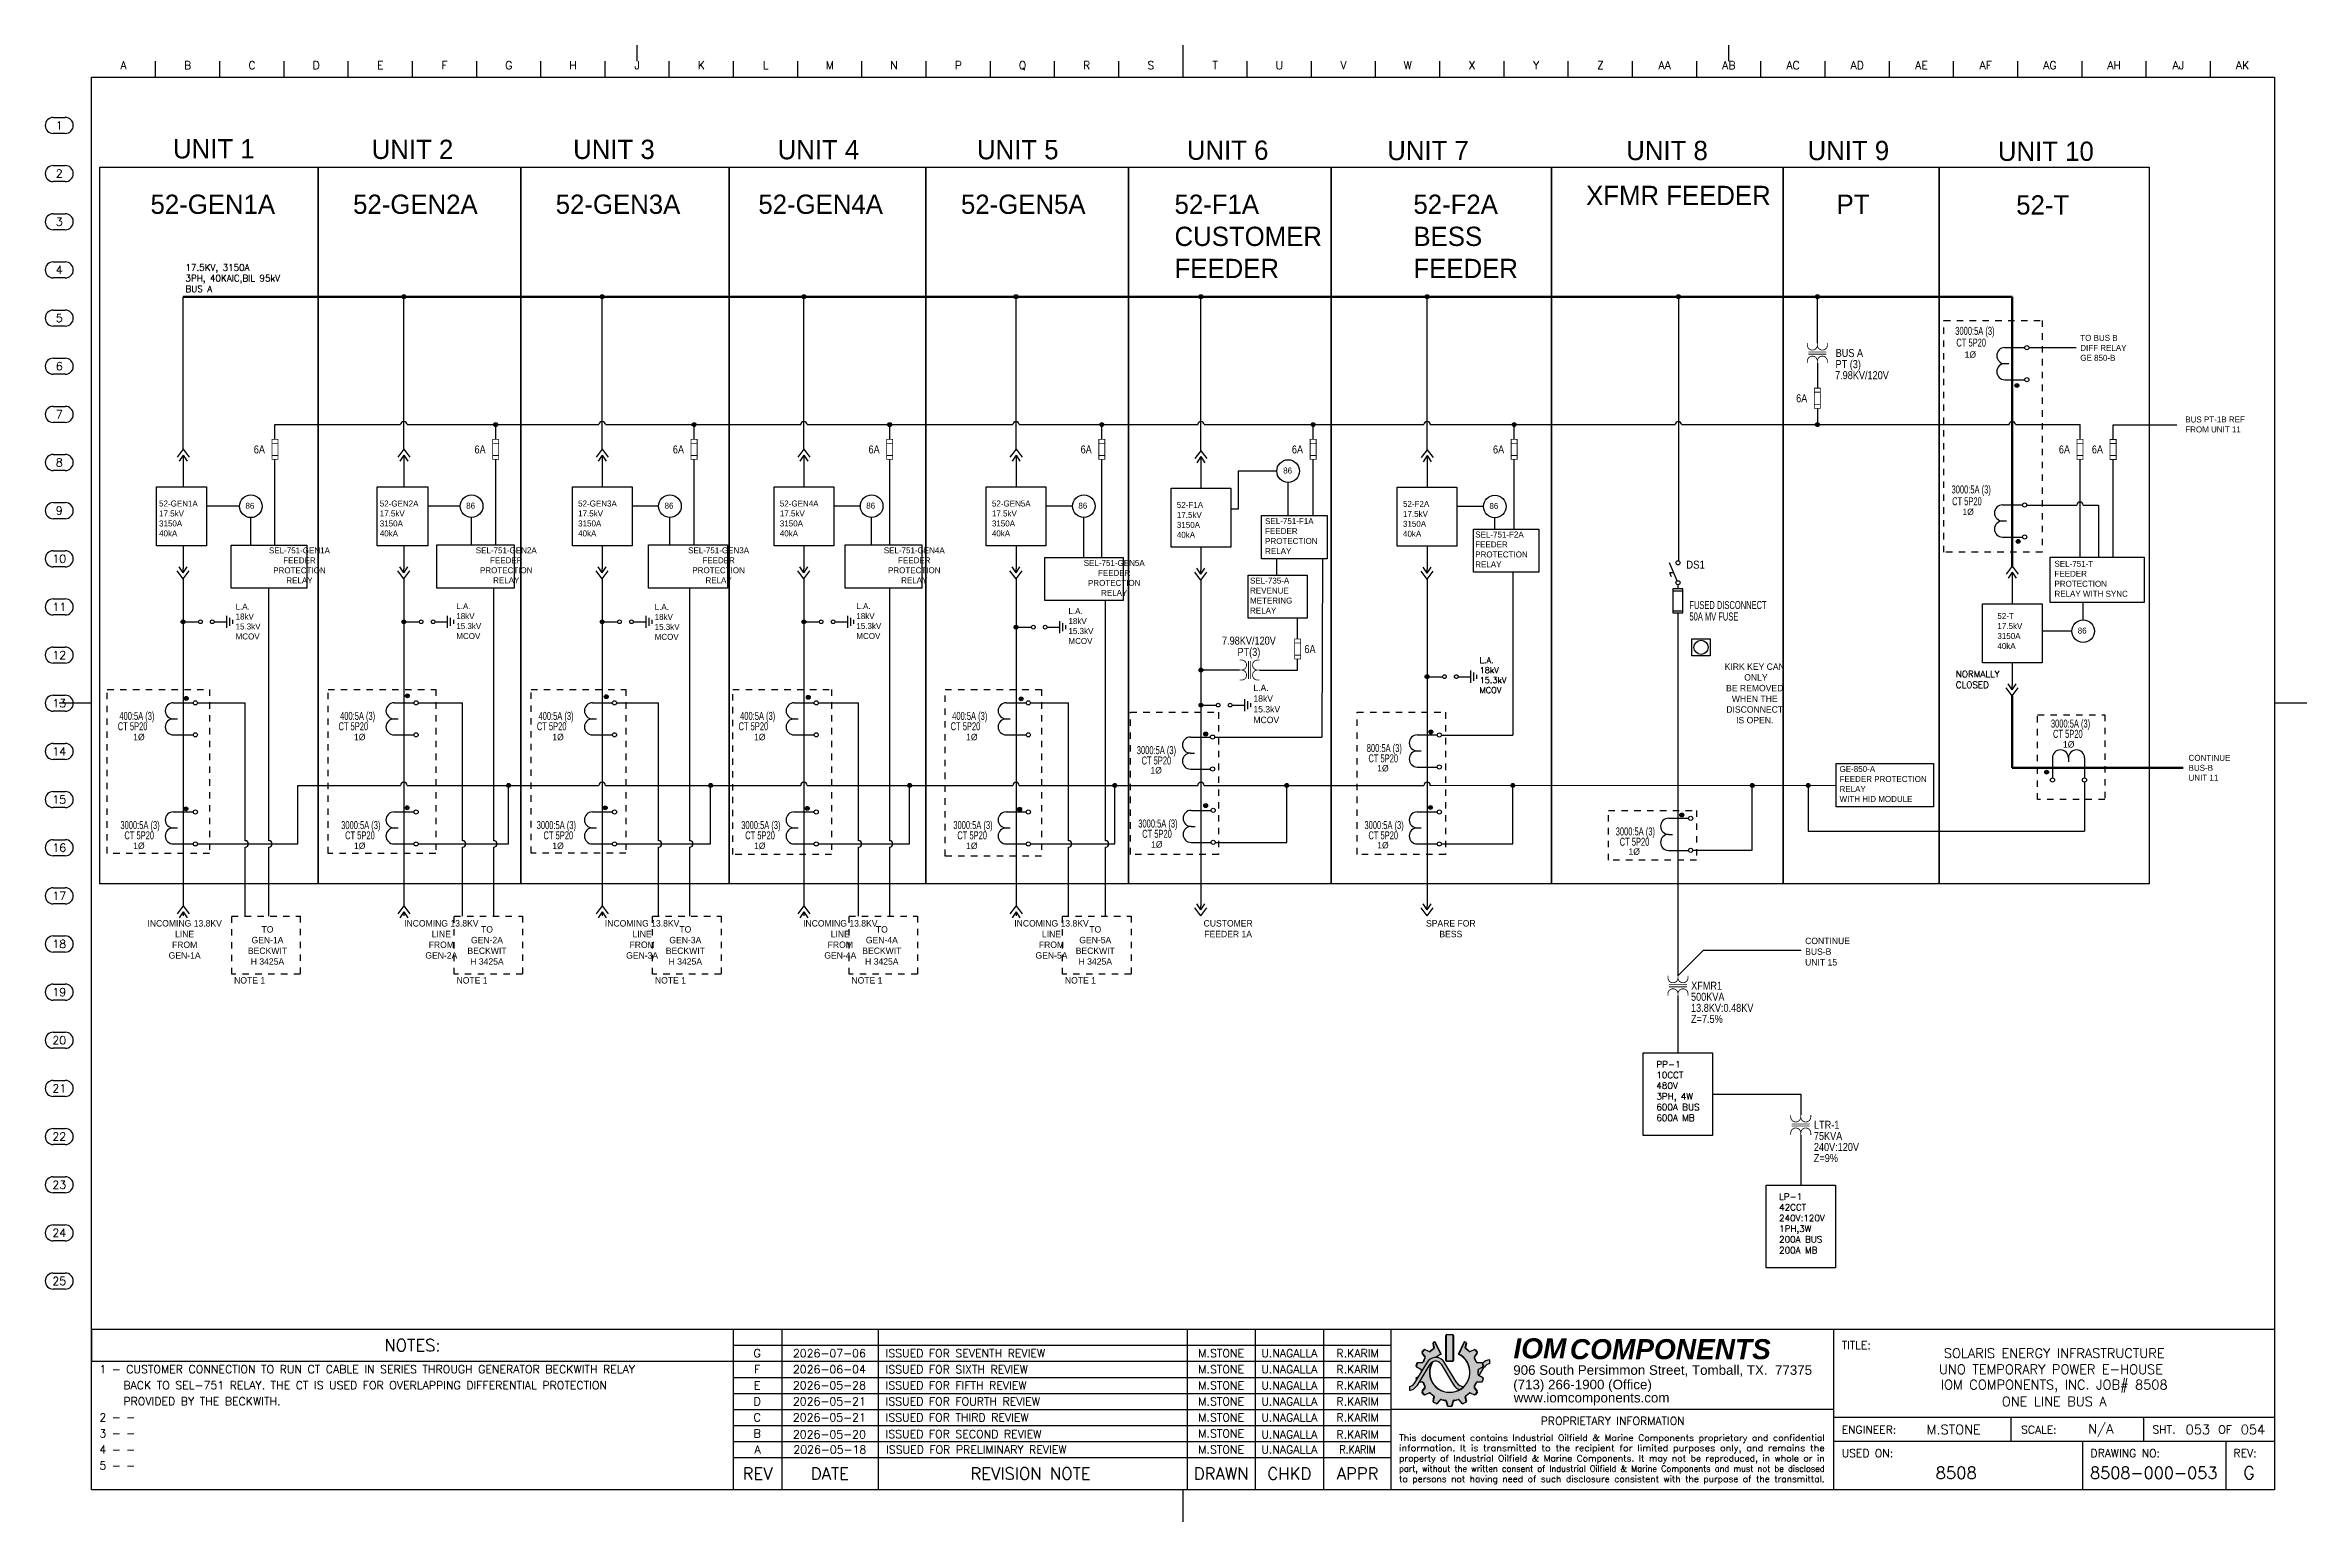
# Model space of a CAD drawing. Header units: inches. Extents: x -0.7 to 34.5, y -0.5 to 22.5.
import ezdxf
from ezdxf.enums import TextEntityAlignment as Align

# ---------------------------------------------------------------- set-up
doc = ezdxf.new("R2010")
doc.units = ezdxf.units.IN
doc.header["$MEASUREMENT"] = 0
doc.linetypes.add('HIDDEN', pattern=[0.375, 0.25, -0.125])
for name, color, linetype in [('DESC', 7, 'Continuous'), ('INFORBORDER', 3, 'Continuous'), ('MISC', 7, 'Continuous'), ('SYMS', 7, 'Continuous'), ('TAGS', 7, 'Continuous'), ('TEXT', 3, 'Continuous'), ('TEXT2', 8, 'Continuous'), ('WIRES', 7, 'Continuous')]:
    doc.layers.add(name, color=color, linetype=linetype)
doc.styles.add('IDS', font='arial.ttf')
doc.styles.add('LOGO', font='arialbi.ttf')
doc.styles.get("Standard").update_dxf_attribs({"font": 'ROMANS.SHX'})
doc.styles.add('TITLEBLK', font='romans.shx')
doc.styles.add('WD', font='txt')

msp = doc.modelspace()

# ---------------------------------------------------------------- texts
at = {"color": 7, "ltscale": 0.2}
for s, p in [('2', (-0.5, 20.438)), ('3', (-0.5, 19.688)), ('4', (-0.5, 18.938)), ('5', (-0.5, 18.188)), ('6', (-0.5, 17.438)), ('7', (-0.5, 16.688)), ('8', (-0.5, 15.938)), ('9', (-0.5, 15.188)), ('10', (-0.5, 14.438)), ('11', (-0.5, 13.688)), ('12', (-0.5, 12.938)), ('13', (-0.5, 12.188)), ('14', (-0.5, 11.438)), ('15', (-0.5, 10.688)), ('16', (-0.5, 9.938)), ('17', (-0.5, 9.188)), ('18', (-0.5, 8.438)), ('19', (-0.5, 7.688)), ('20', (-0.5, 6.938)), ('21', (-0.5, 6.188)), ('22', (-0.5, 5.438)), ('23', (-0.5, 4.688)), ('24', (-0.5, 3.938)), ('25', (-0.5, 3.188))]:
    msp.add_text(s, height=0.125, dxfattribs=at).set_placement(p, align=Align.CENTER)
at = {"color": 7, "style": 'LOGO'}
for s, p in [('IOM', (22.558, 2.202)), ('COMPONENTS', (24.589, 2.189))]:
    msp.add_text(s, height=0.3125, dxfattribs=at).set_placement(p, align=Align.MIDDLE_CENTER)
at = {"color": 7, "style": 'IDS'}
for s, p in [('906 South Persimmon Street, Tomball, TX.  77375', (22.143, 1.789)), ('www.iomcomponents.com', (22.151, 1.359)), ('(713) 266-1900 (Office)', (22.142, 1.564))]:
    msp.add_text(s, height=0.14872, dxfattribs=at).set_placement(p)
at = {"color": 7, "ltscale": 0.2, "char_height": 0.3, "attachment_point": 1, "style": 'WD'}
for s, width, insert in [('UNIT 1', 3.01449, (1.271, 21.037)), ('UNIT 2', 1.76535, (4.365, 21.028)), ('UNIT 3', 1.73398, (7.502, 21.028)), ('UNIT 4', 1.7799, (10.687, 21.023)), ('UNIT 5', 1.72763, (13.791, 21.023)), ('UNIT 6', 1.87859, (17.06, 21.015)), ('UNIT 7', 1.72241, (20.18, 21.01)), ('UNIT 8', 1.6451, (23.902, 21.01)), ('UNIT 9', 1.69352, (26.726, 21.01)), ('UNIT 10', 1.8129, (29.69, 20.998)), ('52-GEN1A', 3.01449, (0.921, 20.173)), ('52-GEN2A', 3.01449, (4.076, 20.173)), ('52-GEN3A', 3.01449, (7.231, 20.173)), ('52-GEN4A', 3.01449, (10.387, 20.173)), ('52-GEN5A', 3.01449, (13.542, 20.173)), ('52-F1A\\PCUSTOMER \\PFEEDER', 3.01449, (16.868, 20.173)), ('52-F2A\\PBESS\\PFEEDER', 3.01449, (20.588, 20.173)), ('\\pxqc;XFMR FEEDER', 3.01449, (23.207, 20.31)), ('PT', 3.01449, (27.178, 20.173)), ('52-T', 3.01449, (29.975, 20.162))]:
    msp.add_mtext_dynamic_manual_height_columns(s, width=width, gutter_width=0.5, heights=[0], dxfattribs=dict(at, insert=insert))
at = {"color": 7, "ltscale": 0.2, "insert": (1.465, 19.088), "char_height": 0.1, "width": 1.68195, "attachment_point": 1}
msp.add_mtext('17.5KV, 3150A\\P3PH, 40KAIC,BIL 95kV\\PBUS A', dxfattribs=at)
at = {"color": 7, "ltscale": 0.2, "attachment_point": 1, "style": 'WD'}
for s, insert, char_height in [('TO BUS B\\PDIFF RELAY\\PGE 850-B', (30.973, 17.988), 0.0932), ('BUS PT-1B REF\\PFROM UNIT 11', (32.608, 16.717), 0.0932), ('86', (18.56, 15.922), 0.0932), ('52-GEN1A\\P17.5kV\\P3150A\\P40kA', (1.054, 15.408), 0.0932), ('86', (2.399, 15.373), 0.0932), ('52-GEN2A\\P17.5kV\\P3150A\\P40kA', (4.491, 15.408), 0.0932), ('86', (5.837, 15.375), 0.0932), ('52-GEN3A\\P17.5kV\\P3150A\\P40kA', (7.58, 15.408), 0.0932), ('86', (8.926, 15.375), 0.0932), ('52-GEN4A\\P17.5kV\\P3150A\\P40kA', (10.721, 15.408), 0.0932), ('86', (12.067, 15.375), 0.0932), ('52-GEN5A\\P17.5kV\\P3150A\\P40kA', (14.024, 15.408), 0.0932), ('86', (15.37, 15.375), 0.0932), ('52-F1A\\P17.5kV\\P3150A\\P40kA', (16.904, 15.386), 0.0932), ('52-F2A\\P17.5kV\\P3150A\\P40kA', (20.426, 15.402), 0.0932), ('86', (21.772, 15.369), 0.0932), ('SEL-751-F1A\\PFEEDER \\PPROTECTION \\PRELAY', (18.278, 15.134), 0.0932), ('SEL-751-F2A\\PFEEDER \\PPROTECTION \\PRELAY', (21.551, 14.925), 0.0932), ('\\pxqc;SEL-751-GEN1A\\PFEEDER \\PPROTECTION \\PRELAY', (2.766, 14.677), 0.0932), ('\\pxqc;SEL-751-GEN2A\\PFEEDER \\PPROTECTION \\PRELAY', (5.986, 14.679), 0.0932), ('\\pxqc;SEL-751-GEN3A\\PFEEDER \\PPROTECTION \\PRELAY', (9.293, 14.679), 0.0932), ('\\pxqc;SEL-751-GEN4A\\PFEEDER \\PPROTECTION \\PRELAY', (12.34, 14.679), 0.0932), ('\\pxqc;SEL-751-GEN5A\\PFEEDER \\PPROTECTION \\PRELAY', (15.454, 14.482), 0.0932), ('SEL-751-T\\PFEEDER \\PPROTECTION \\PRELAY WITH SYNC', (30.571, 14.468), 0.0932), ('L.A.\\P18kV\\P15.3kV\\PMCOV', (2.246, 13.803), 0.0932), ('L.A.\\P18kV\\P15.3kV\\PMCOV', (5.683, 13.809), 0.0932), ('L.A.\\P18kV\\P15.3kV\\PMCOV', (8.772, 13.797), 0.0932), ('L.A.\\P18kV\\P15.3kV\\PMCOV', (11.913, 13.81), 0.0932), ('L.A.\\P18kV\\P15.3kV\\PMCOV', (15.216, 13.732), 0.0932), ('52-T\\P17.5kV\\P3150A\\P40kA', (29.682, 13.655), 0.0932), ('86', (30.933, 13.428), 0.0932), ('\\pxqc;KIRK KEY CAN\\P ONLY\\PBE REMOVED \\PWHEN THE \\PDISCONNECT\\PIS OPEN.', (25.435, 12.87), 0.1), ('L.A.\\P18kV\\P15.3kV\\PMCOV', (18.096, 12.54), 0.1), ('CONTINUE\\PBUS-B\\PUNIT 11', (32.659, 11.446), 0.0932), ('\\pxqc;INCOMING 13.8KV\\PLINE\\PFROM\\PGEN-2A', (4.87, 8.872), 0.1), ('\\pxqc;INCOMING 13.8KV\\PLINE\\PFROM\\PGEN-3A', (7.997, 8.872), 0.1), ('\\pxqc;INCOMING 13.8KV\\PLINE\\PFROM\\PGEN-4A', (11.083, 8.872), 0.1), ('\\pxqc;INCOMING 13.8KV\\PLINE\\PFROM\\PGEN-5A', (14.372, 8.872), 0.1), ('\\pxqc;CUSTOMER\\PFEEDER 1A', (17.32, 8.872), 0.1), ('\\pxqc;SPARE FOR\\PBESS', (20.784, 8.872), 0.1), ('CONTINUE\\PBUS-B\\PUNIT 15', (26.688, 8.598), 0.1)]:
    msp.add_mtext(s, dxfattribs=dict(at, insert=insert, char_height=char_height))
for s, insert, char_height, width in [('\\pxqc;1%%C', (29.172, 17.732), 0.1, 0.17854), ('\\pxqc;1%%C', (29.137, 15.281), 0.1, 0.17854), ('SEL-735-A\\PREVENUE\\PMETERING \\PRELAY', (18.044, 14.207), 0.0932, 0.9619), ('\\pxqc;1%%C', (0.651, 11.774), 0.1, 0.17854), ('\\pxqc;1%%C', (4.089, 11.774), 0.1, 0.17854), ('\\pxqc;1%%C', (7.178, 11.774), 0.1, 0.17854), ('\\pxqc;1%%C', (10.319, 11.774), 0.1, 0.17854), ('\\pxqc;1%%C', (13.622, 11.774), 0.1, 0.17854), ('\\pxqc;1%%C', (30.703, 11.66), 0.1, 0.17854), ('\\pxqc;1%%C', (20.024, 11.288), 0.1, 0.17854), ('GE-850-A \\PFEEDER PROTECTION RELAY\\PWITH HID MODULE', (27.224, 11.272), 0.0932, 1.49107), ('\\pxqc;1%%C', (16.492, 11.255), 0.1, 0.17854), ('\\pxqc;1%%C', (0.651, 10.08), 0.1, 0.17854), ('\\pxqc;1%%C', (4.089, 10.08), 0.1, 0.17854), ('\\pxqc;1%%C', (7.178, 10.08), 0.1, 0.17854), ('\\pxqc;1%%C', (10.319, 10.08), 0.1, 0.17854), ('\\pxqc;1%%C', (13.622, 10.08), 0.1, 0.17854), ('\\pxqc;1%%C', (16.502, 10.1), 0.1, 0.17854), ('\\pxqc;1%%C', (20.024, 10.089), 0.1, 0.17854), ('\\pxqc;1%%C', (23.937, 9.989), 0.1, 0.17854), ('\\pxqc;INCOMING 13.8KV\\PLINE\\PFROM\\PGEN-1A', (0.726, 8.872), 0.1, 1.45244), ('\\pxqc;TO\\PGEN-1A\\PBECKWIT\\PH 3425A', (2.016, 8.778), 0.1, 1.45244), ('\\pxqc;TO\\PGEN-2A\\PBECKWIT\\PH 3425A', (5.744, 8.778), 0.1, 0.83317), ('\\pxqc;TO\\PGEN-3A\\PBECKWIT\\PH 3425A', (8.833, 8.778), 0.1, 0.83317), ('\\pxqc;TO\\PGEN-4A\\PBECKWIT\\PH 3425A', (11.893, 8.778), 0.1, 0.83317), ('\\pxqc;TO\\PGEN-5A\\PBECKWIT\\PH 3425A', (15.217, 8.778), 0.1, 0.83317), ('\\pxqc;NOTE 1', (2.016, 7.984), 0.1, 0.89635), ('\\pxqc;NOTE 1', (5.48, 7.984), 0.1, 0.89635), ('\\pxqc;NOTE 1', (8.57, 7.984), 0.1, 0.89635), ('\\pxqc;NOTE 1', (11.629, 7.984), 0.1, 0.89635), ('\\pxqc;NOTE 1', (14.954, 7.984), 0.1, 0.89635)]:
    msp.add_mtext(s, dxfattribs=dict(at, insert=insert, char_height=char_height, width=width))
at = {"color": 7, "ltscale": 0.2, "attachment_point": 1}
for s, insert, char_height in [('L.A.\\P18kV\\P15.3kV\\PMCOV', (21.618, 12.967), 0.0932), ('NORMALLY\\PCLOSED', (29.035, 12.754), 0.1), ('PP-1\\P10CCT\\P480V\\P3PH, 4W\\P600A BUS\\P600A MB', (24.371, 6.676), 0.1), ('LP-1\\P42CCT\\P240V:120V\\P1PH,3W\\P200A BUS\\P200A MB', (26.283, 4.615), 0.1)]:
    msp.add_mtext(s, dxfattribs=dict(at, insert=insert, char_height=char_height))
at = {"layer": 'INFORBORDER', "color": 51, "style": 'TITLEBLK'}
for s, height, p in [('TITLE:', 0.123, (27.257, 2.19)), ('ENGINEER:', 0.123, (27.257, 0.873)), ('SCALE:', 0.123, (30.052, 0.873)), ('SHT.', 0.123, (32.096, 0.875)), ('OF', 0.123, (33.122, 0.875)), ('USED ON:', 0.123, (27.257, 0.507)), ('DRAWING NO:', 0.12305, (31.133, 0.507)), ('REV:', 0.123, (33.36, 0.507))]:
    msp.add_text(s, height=height, dxfattribs=at).set_placement(p)
for s, p in [('REV', (10.375, 0.25)), ('DATE', (11.5, 0.25)), ('REVISION NOTE', (14.625, 0.25)), ('DRAWN', (17.594, 0.25)), ('CHKD', (18.656, 0.25)), ('APPR', (19.719, 0.25))]:
    msp.add_text(s, height=0.1875, dxfattribs=at).set_placement(p, align=Align.MIDDLE)
at = {"layer": 'TEXT2', "color": 7}
msp.add_text('NOTES:', height=0.1875, dxfattribs=at).set_placement((5, 2.25), align=Align.MIDDLE)
at = {"layer": 'TEXT2', "style": 'TITLEBLK'}
msp.add_text('PROPRIETARY INFORMATION', height=0.12364, dxfattribs=at).set_placement((23.691, 1.071), align=Align.MIDDLE)
for s, height, width, p, p2 in [('This document contains Industrial Oilfield & Marine Components proprietary and confidential', 0.09891, 0.925049, (20.365, 0.759), (26.992, 0.759)), ('information. It is transmitted to the recipient for limited purposes only, and remains the', 0.09891, 0.947475, (20.365, 0.599), (26.992, 0.599)), ('part, without the written consent of Industrial Oilfield & Marine Components and must not be disclosed', 0.098912, 0.812825, (20.365, 0.279), (26.992, 0.279)), ('property of Industrial Oilfield & Marine Components. It may not be reproduced, in whole or in', 0.09891, 0.893333, (20.365, 0.439), (26.992, 0.439)), ('to persons not having need of such disclosure consistent with the purpose of the transmittal.', 0.09891, 0.89107, (20.365, 0.119), (26.992, 0.119))]:
    msp.add_text(s, height=height, dxfattribs=dict(at, width=width)).set_placement(p, p2, align=Align.FIT)

# ---------------------------------------------------------------- blocks, each defined once
blk = doc.blocks.new('TITLE')
at = {"layer": 'TEXT', "style": 'TITLEBLK'}
for tag, height, p in [('TITLE_LINE1', 0.148, (-3.433, 2.125)), ('TITLE_LINE2', 0.148, (-3.433, 1.875)), ('TITLE_LINE3', 0.148, (-3.433, 1.625)), ('TITLE_LINE4', 0.148, (-3.433, 1.375)), ('ENG', 0.148, (-4.998, 0.936)), ('SCALE', 0.148, (-2.707, 0.938)), ('FIRST_SHEET', 0.148, (-1.196, 0.937)), ('LAST_SHEET', 0.148, (-0.338, 0.937)), ('DRAWING_NO', 0.197, (-1.5, 0.25))]:
    blk.add_attdef(tag, text='', height=height, dxfattribs=at).set_placement(p, align=Align.MIDDLE)
blk.add_attdef('PROJECT', text='', height=0.197, dxfattribs=at).set_placement((-5.062, 0.25), align=Align.MIDDLE_CENTER)
blk = doc.blocks.new('REVISION')
at = {"color": 3, "ltscale": 0.2}
for tag, p in [('REVISIONH', (2.368, -0.188)), ('REVISIONG', (2.368, -0.438)), ('REVISIONF', (2.368, -0.688)), ('REVISIONE', (2.368, -0.938)), ('REVISIOND', (2.368, -1.188)), ('REVISIONC', (2.368, -1.438)), ('REVISIONB', (2.368, -1.696)), ('REVISIONA', (2.375, -1.938))]:
    blk.add_attdef(tag, p, '', height=0.125, dxfattribs=at)
at = {"layer": 'TEXT', "style": 'TITLEBLK'}
for tag, p in [('REVH', (0.368, -0.125)), ('REVG', (0.368, -0.375)), ('DATEH', (1.493, -0.125)), ('DATEG', (1.493, -0.375)), ('DRAWNH', (7.594, -0.125)), ('DRAWNG', (7.594, -0.375)), ('CHKDH', (8.656, -0.125)), ('CHKDG', (8.656, -0.375)), ('APPRH', (9.719, -0.125)), ('APPRG', (9.719, -0.375)), ('REVF', (0.368, -0.625)), ('DATEF', (1.493, -0.625)), ('DRAWNF', (7.594, -0.625)), ('CHKDF', (8.656, -0.625)), ('APPRF', (9.719, -0.625)), ('REVE', (0.368, -0.875)), ('DATEE', (1.493, -0.875)), ('DRAWNE', (7.594, -0.875)), ('CHKDE', (8.656, -0.875)), ('APPRE', (9.719, -0.875)), ('REVD', (0.368, -1.125)), ('REVC', (0.368, -1.375)), ('DATED', (1.493, -1.125)), ('DATEC', (1.493, -1.375)), ('DRAWND', (7.594, -1.125)), ('DRAWNC', (7.594, -1.375)), ('CHKDD', (8.656, -1.125)), ('CHKDC', (8.656, -1.375)), ('APPRD', (9.719, -1.125)), ('APPRC', (9.719, -1.375)), ('REVB', (0.368, -1.625)), ('DATEB', (1.493, -1.639)), ('DRAWNB', (7.594, -1.625)), ('CHKDB', (8.656, -1.639)), ('APPRB', (9.719, -1.639)), ('REVA', (0.375, -1.875)), ('DATEA', (1.5, -1.875)), ('DRAWNA', (7.594, -1.875)), ('CHKDA', (8.656, -1.875)), ('APPRA', (9.719, -1.875))]:
    blk.add_attdef(tag, text='', height=0.125, dxfattribs=at).set_placement(p, align=Align.MIDDLE)
blk = doc.blocks.new('NOTES')
at = {"layer": 'TEXT', "color": 7}
for tag, p in [('NOTE1', (0.125, 1.8125)), ('NOTE2', (0.125, 1.5625)), ('NOTE3', (0.125, 1.3125)), ('NOTE4', (0.125, 1.0625)), ('NOTE5', (0.125, 0.8125)), ('NOTE6', (0.125, 0.5625)), ('NOTE7', (0.125, 0.3125)), ('NOTE8', (0.125, 0.0625))]:
    blk.add_attdef(tag, p, '', height=0.125, dxfattribs=at)
blk = doc.blocks.new('IOM_TITLE_BLOCK_BORDER')
at = {"layer": 'INFORBORDER', "color": 5}
for p, q in [((1, 22), (1, 22.25)), ((2, 22), (2, 22.25)), ((3, 22), (3, 22.25)), ((4, 22), (4, 22.25)), ((5, 22), (5, 22.25)), ((6, 22), (6, 22.25)), ((7, 22), (7, 22.25)), ((8, 22), (8, 22.25)), ((8.5, 22.25), (8.5, 22.5)), ((9, 22), (9, 22.25)), ((10, 22), (10, 22.25)), ((11, 22), (11, 22.25)), ((12, 22), (12, 22.25)), ((13, 22), (13, 22.25)), ((14, 22), (14, 22.25)), ((15, 22), (15, 22.25)), ((16, 22), (16, 22.25)), ((17, 22), (17, 22.5)), ((18, 22), (18, 22.25)), ((19, 22), (19, 22.25)), ((20, 22), (20, 22.25)), ((21, 22), (21, 22.25)), ((22, 22), (22, 22.25)), ((23, 22), (23, 22.25)), ((24, 22), (24, 22.25)), ((25, 22), (25, 22.25)), ((25.5, 22.25), (25.5, 22.5)), ((26, 22), (26, 22.25)), ((27, 22), (27, 22.25)), ((28, 22), (28, 22.25)), ((29, 22), (29, 22.25)), ((30, 22), (30, 22.25)), ((31, 22), (31, 22.25)), ((32, 22), (32, 22.25)), ((33, 22), (33, 22.25)), ((0, 0), (0, 22)), ((0, 22), (34, 22)), ((34, 22), (34, 0)), ((0, 12.25), (-0.5, 12.25)), ((34.5, 12.25), (34, 12.25)), ((34, 0), (0, 0)), ((17, -0.5), (17, 0))]:
    blk.add_line(p, q, dxfattribs=at)
at = {"color": 7, "ltscale": 0.2}
for s, p in [('A', (0.5, 22.125)), ('B', (1.5, 22.125)), ('C', (2.5, 22.125)), ('D', (3.5, 22.125)), ('E', (4.5, 22.125)), ('F', (5.5, 22.125)), ('G', (6.5, 22.125)), ('H', (7.5, 22.125)), ('J', (8.5, 22.125)), ('K', (9.5, 22.125)), ('L', (10.5, 22.125)), ('M', (11.5, 22.125)), ('N', (12.5, 22.125)), ('P', (13.5, 22.125)), ('Q', (14.5, 22.125)), ('R', (15.5, 22.125)), ('S', (16.5, 22.125)), ('T', (17.5, 22.125)), ('U', (18.5, 22.125)), ('V', (19.5, 22.125)), ('W', (20.5, 22.125)), ('X', (21.5, 22.125)), ('Y', (22.5, 22.125)), ('Z', (23.5, 22.125)), ('AA', (24.5, 22.125)), ('AB', (25.5, 22.125)), ('AC', (26.5, 22.125)), ('AD', (27.5, 22.125)), ('AE', (28.5, 22.125)), ('AF', (29.5, 22.125)), ('AG', (30.5, 22.125)), ('AH', (31.5, 22.125)), ('AJ', (32.5, 22.125)), ('AK', (33.5, 22.125))]:
    blk.add_text(s, height=0.125, dxfattribs=at).set_placement(p, align=Align.CENTER)
blk = doc.blocks.new('LINEREF_ENCASEMENT')
for p, q in [((-0.09375, 0), (0.09375, 0)), ((0.09375, -0.25), (-0.09375, -0.25))]:
    blk.add_line(p, q)
for centre, start, end in [((-0.09375, -0.125), 90, 270), ((0.09375, -0.125), 270, 90)]:
    blk.add_arc(centre, 0.125, start, end)
blk = doc.blocks.new('WD_MLRH')
at = {"style": 'WD'}
blk.add_attdef('RUNGFIRST', text='', height=0.125, dxfattribs=at).set_placement((-0.25, 0), align=Align.MIDDLE_RIGHT)
at = {"style": 'WD', "flags": 1}
for tag, p in [('WIRE-START', (-0.25, -0.356)), ('RUNGHORV', (-0.25, -0.127)), ('WIREMODE', (-0.25, -0.281)), ('RUNGDIST', (-0.25, -0.2)), ('RUNGCNT', (-0.25, -0.237)), ('WIREFMT', (-0.25, -0.321)), ('RUNGINC', (-0.25, -0.163)), ('WIRE-GSUF', (-0.25, -0.396)), ('PH3SPACE', (-0.25, -0.437))]:
    blk.add_attdef(tag, text='', height=0.025, dxfattribs=at).set_placement(p, align=Align.RIGHT)
blk = doc.blocks.new('A$C28e8f024')
at = {"layer": 'WIRES', "ltscale": 0.2, "true_color": 0xffc300}
h = blk.add_hatch(color=40, dxfattribs=at)
h.dxf.hatch_style = 1
h.paths.add_polyline_path([(0.324, 0.855, -0.298347), (0.305, 0.852), (0.239, 0.881, 0.339454), (0.227, 0.878), (0.198, 0.842, 0.339454), (0.198, 0.83), (0.241, 0.772, -0.298347), (0.242, 0.752, 0.037598), (0.213, 0.693, -0.298347), (0.198, 0.682), (0.125, 0.679, 0.339454), (0.116, 0.671), (0.106, 0.626, 0.339454), (0.111, 0.615), (0.175, 0.581, -0.298347), (0.184, 0.564, 0.013991), (0.183, 0.54), (0.274, 0.687, -0.269055), (0.411, 0.763, -0.071928), (0.485, 0.814), (0.393, 1.005), (0.376, 0.997, 0.339454), (0.37, 0.985), (0.383, 0.914, -0.298347), (0.376, 0.897, 0.037598)])
h.paths.add_polyline_path([(0.154, 0.383), (0.198, 0.381, -0.298347), (0.213, 0.37, 0.037598), (0.242, 0.31, -0.298347), (0.241, 0.291), (0.198, 0.233, 0.339454), (0.198, 0.22), (0.227, 0.184, 0.339454), (0.239, 0.181), (0.305, 0.21, -0.298347), (0.324, 0.207, 0.037598), (0.376, 0.166, -0.298347), (0.383, 0.148), (0.37, 0.077, 0.339454), (0.376, 0.066), (0.417, 0.046, 0.339454), (0.429, 0.049), (0.476, 0.103, -0.298347), (0.495, 0.109, 0.037598), (0.559, 0.094, -0.298347), (0.574, 0.081), (0.592, 0.011, 0.339454), (0.602, 0.004), (0.648, 0.004, 0.339454), (0.658, 0.011), (0.677, 0.081, -0.298347), (0.691, 0.094, 0.037598), (0.756, 0.109, -0.298347), (0.774, 0.103), (0.821, 0.049, 0.339454), (0.834, 0.046), (0.875, 0.066, 0.339454), (0.88, 0.077), (0.867, 0.148, -0.298347), (0.874, 0.166, 0.037598), (0.926, 0.207, -0.298347), (0.945, 0.21), (1.011, 0.181, 0.339454), (1.023, 0.184), (1.052, 0.22, 0.339454), (1.052, 0.233), (1.009, 0.291, -0.298347), (1.008, 0.31, 0.037598), (1.037, 0.37, -0.298347), (1.053, 0.381), (1.125, 0.384, 0.339454), (1.134, 0.392), (1.145, 0.436, 0.339454), (1.139, 0.447), (1.075, 0.481, -0.298347), (1.066, 0.498, 0.037598), (1.066, 0.564, -0.298347), (1.075, 0.581), (1.139, 0.615, 0.339454), (1.145, 0.626), (1.134, 0.671, 0.339454), (1.125, 0.679), (1.053, 0.682, -0.298347), (1.037, 0.693, 0.037598), (1.008, 0.752, -0.298347), (1.009, 0.772), (1.052, 0.83, 0.339454), (1.052, 0.842), (1.023, 0.878, 0.339454), (1.011, 0.881), (0.945, 0.852, -0.298347), (0.926, 0.855, 0.037598), (0.874, 0.897, -0.298347), (0.867, 0.914), (0.88, 0.985, 0.339454), (0.875, 0.997), (0.857, 1.005), (0.765, 0.814, -2.510197), (0.35, 0.687, 0.100565), (0.323, 0.658)])
h.paths.add_polyline_path([(0.571, 0.716, 0.414214), (0.581, 0.706), (0.669, 0.706, 0.414214), (0.679, 0.716), (0.679, 1.106, 0.414214), (0.669, 1.116), (0.581, 1.116, 0.414214), (0.571, 1.106)])
at = {"layer": 'WIRES', "ltscale": 0.2, "true_color": 0x000000}
h = blk.add_hatch(color=18, dxfattribs=at)
h.dxf.hatch_style = 1
h.paths.add_polyline_path([(0.54, 0.689, 0.059629), (0.517, 0.717, 0.48779), (0.274, 0.687), (0.068, 0.353, -0.20671), (0, 0.31), (0, 0.25, 0.15534), (0.061, 0.269, 0.070063), (0.116, 0.321), (0.323, 0.658, -0.17231), (0.375, 0.699, -0.062907), (0.399, 0.704, -0.284334), (0.49, 0.658), (0.686, 0.337, 0.173655), (0.781, 0.26, 0.063782), (0.844, 0.308, -0.269685), (0.736, 0.367)])
h.paths.add_polyline_path([(1.25, 0.725, 0.171187), (1.138, 0.673, -0.020776), (1.138, 0.672), (1.149, 0.627, -0.339454), (1.142, 0.612), (1.078, 0.578, 0.298347), (1.07, 0.565), (1.066, 0.564, -0.037598), (1.066, 0.498, 0.298347), (1.075, 0.481), (1.077, 0.485), (1.083, 0.482), (1.159, 0.607, -0.224466), (1.25, 0.666)])
at = {"color": 7, "linetype": 'Continuous', "lineweight": 25}
for p, q in [((0.567, 0.716), (0.567, 1.106)), ((0.567, 1.106), (0.571, 1.106)), ((0.571, 1.106), (0.571, 0.716)), ((0.581, 1.12), (0.581, 1.116)), ((0.581, 1.12), (0.669, 1.12)), ((0.669, 1.116), (0.581, 1.116)), ((0.669, 1.12), (0.669, 1.116)), ((0.679, 0.716), (0.679, 1.106)), ((0.683, 1.106), (0.679, 1.106)), ((0.683, 1.106), (0.683, 0.716)), ((0.195, 0.828), (0.198, 0.83)), ((0.238, 0.77), (0.195, 0.828)), ((0.196, 0.845), (0.224, 0.88)), ((0.196, 0.845), (0.198, 0.842)), ((0.227, 0.878), (0.198, 0.842)), ((0.198, 0.83), (0.241, 0.772)), ((0.224, 0.88), (0.227, 0.878)), ((0.238, 0.77), (0.241, 0.772)), ((0.24, 0.884), (0.239, 0.881)), ((0.305, 0.852), (0.239, 0.881)), ((0.239, 0.754), (0.242, 0.752)), ((0.24, 0.884), (0.307, 0.855)), ((0.307, 0.855), (0.305, 0.852)), ((0.322, 0.858), (0.324, 0.855)), ((0.38, 0.914), (0.366, 0.985)), ((0.366, 0.985), (0.37, 0.985)), ((0.37, 0.985), (0.383, 0.914)), ((0.374, 1), (0.395, 1.01)), ((0.374, 1), (0.376, 0.997)), ((0.374, 0.9), (0.376, 0.897)), ((0.393, 1.005), (0.376, 0.997)), ((0.38, 0.914), (0.383, 0.914)), ((0.395, 1.01), (0.393, 1.005)), ((0.485, 0.814), (0.393, 1.005)), ((0.395, 1.01), (0.49, 0.812)), ((0.571, 0.716), (0.567, 0.716)), ((0.581, 0.706), (0.669, 0.706)), ((0.581, 0.706), (0.581, 0.702)), ((0.669, 0.706), (0.669, 0.702)), ((0.679, 0.716), (0.683, 0.716)), ((0.761, 0.812), (0.856, 1.01)), ((0.857, 1.005), (0.765, 0.814)), ((0.856, 1.01), (0.857, 1.005)), ((0.856, 1.01), (0.876, 1)), ((0.875, 0.997), (0.857, 1.005)), ((0.867, 0.914), (0.88, 0.985)), ((0.867, 0.914), (0.87, 0.914)), ((0.884, 0.985), (0.87, 0.914)), ((0.874, 0.897), (0.876, 0.9)), ((0.876, 1), (0.875, 0.997)), ((0.884, 0.985), (0.88, 0.985)), ((0.926, 0.855), (0.929, 0.858)), ((0.944, 0.855), (1.01, 0.884)), ((0.945, 0.852), (0.944, 0.855)), ((1.011, 0.881), (0.945, 0.852)), ((1.008, 0.752), (1.011, 0.754)), ((1.009, 0.772), (1.052, 0.83)), ((1.009, 0.772), (1.012, 0.77)), ((1.011, 0.881), (1.01, 0.884)), ((1.055, 0.828), (1.012, 0.77)), ((1.023, 0.878), (1.026, 0.88)), ((1.052, 0.842), (1.023, 0.878)), ((1.026, 0.88), (1.055, 0.845)), ((1.052, 0.842), (1.055, 0.845)), ((1.052, 0.83), (1.055, 0.828)), ((1.25, 0.666), (1.25, 0.725)), ((0.274, 0.687), (0.068, 0.353)), ((0.102, 0.627), (0.112, 0.672)), ((0.102, 0.627), (0.106, 0.626)), ((0.102, 0.435), (0.106, 0.436)), ((0.107, 0.416), (0.102, 0.435)), ((0.116, 0.671), (0.106, 0.626)), ((0.106, 0.436), (0.109, 0.42)), ((0.109, 0.612), (0.111, 0.615)), ((0.173, 0.578), (0.109, 0.612)), ((0.109, 0.451), (0.137, 0.465)), ((0.109, 0.451), (0.111, 0.447)), ((0.111, 0.615), (0.175, 0.581)), ((0.133, 0.459), (0.111, 0.447)), ((0.112, 0.672), (0.116, 0.671)), ((0.116, 0.321), (0.323, 0.658)), ((0.125, 0.682), (0.198, 0.685)), ((0.125, 0.682), (0.125, 0.679)), ((0.198, 0.682), (0.125, 0.679)), ((0.198, 0.377), (0.151, 0.379)), ((0.154, 0.383), (0.198, 0.381)), ((0.173, 0.578), (0.175, 0.581)), ((0.181, 0.565), (0.184, 0.564)), ((0.198, 0.685), (0.198, 0.682)), ((0.198, 0.377), (0.198, 0.381)), ((0.21, 0.694), (0.213, 0.693)), ((0.21, 0.368), (0.213, 0.37)), ((0.49, 0.658), (0.686, 0.337)), ((0.736, 0.367), (0.54, 0.689)), ((0.669, 0.702), (0.581, 0.702)), ((1.037, 0.693), (1.04, 0.694)), ((1.037, 0.37), (1.04, 0.368)), ((1.053, 0.682), (1.053, 0.685)), ((1.053, 0.685), (1.125, 0.682)), ((1.125, 0.679), (1.053, 0.682)), ((1.053, 0.381), (1.125, 0.384)), ((1.053, 0.381), (1.053, 0.377)), ((1.125, 0.38), (1.053, 0.377)), ((1.066, 0.564), (1.07, 0.565)), ((1.066, 0.498), (1.07, 0.498)), ((1.075, 0.581), (1.139, 0.615)), ((1.075, 0.581), (1.077, 0.578)), ((1.075, 0.481), (1.077, 0.484)), ((1.139, 0.447), (1.075, 0.481)), ((1.141, 0.612), (1.077, 0.578)), ((1.077, 0.484), (1.141, 0.451)), ((1.142, 0.612), (1.078, 0.578)), ((1.078, 0.484), (1.083, 0.482)), ((1.083, 0.482), (1.159, 0.607)), ((1.125, 0.679), (1.125, 0.682)), ((1.125, 0.384), (1.125, 0.38)), ((1.134, 0.671), (1.138, 0.672)), ((1.145, 0.626), (1.134, 0.671)), ((1.134, 0.392), (1.145, 0.436)), ((1.134, 0.392), (1.138, 0.391)), ((1.138, 0.672), (1.148, 0.627)), ((1.138, 0.672), (1.149, 0.627)), ((1.148, 0.435), (1.138, 0.391)), ((1.139, 0.615), (1.141, 0.612)), ((1.139, 0.447), (1.141, 0.451)), ((1.145, 0.626), (1.148, 0.627)), ((1.145, 0.436), (1.148, 0.435)), ((0, 0.31), (0, 0.25)), ((0.195, 0.235), (0.238, 0.293)), ((0.195, 0.235), (0.198, 0.233)), ((0.196, 0.218), (0.198, 0.22)), ((0.224, 0.182), (0.196, 0.218)), ((0.241, 0.291), (0.198, 0.233)), ((0.198, 0.22), (0.227, 0.184)), ((0.224, 0.182), (0.227, 0.184)), ((0.238, 0.293), (0.241, 0.291)), ((0.239, 0.308), (0.242, 0.31)), ((0.239, 0.181), (0.305, 0.21)), ((0.24, 0.178), (0.239, 0.181)), ((0.307, 0.207), (0.24, 0.178)), ((0.307, 0.207), (0.305, 0.21)), ((0.322, 0.204), (0.324, 0.207)), ((0.366, 0.078), (0.38, 0.149)), ((0.366, 0.078), (0.37, 0.077)), ((0.383, 0.148), (0.37, 0.077)), ((0.374, 0.163), (0.376, 0.166)), ((0.374, 0.062), (0.376, 0.066)), ((0.415, 0.043), (0.374, 0.062)), ((0.376, 0.066), (0.417, 0.046)), ((0.38, 0.149), (0.383, 0.148)), ((0.415, 0.043), (0.417, 0.046)), ((0.429, 0.049), (0.476, 0.103)), ((0.432, 0.046), (0.429, 0.049)), ((0.479, 0.101), (0.432, 0.046)), ((0.479, 0.101), (0.476, 0.103)), ((0.494, 0.105), (0.495, 0.109)), ((0.559, 0.094), (0.559, 0.09)), ((0.574, 0.081), (0.57, 0.08)), ((0.589, 0.01), (0.57, 0.08)), ((0.574, 0.081), (0.592, 0.011)), ((0.592, 0.011), (0.589, 0.01)), ((0.602, 0.004), (0.648, 0.004)), ((0.602, 0.004), (0.602, 0)), ((0.648, 0), (0.602, 0)), ((0.648, 0.004), (0.648, 0)), ((0.658, 0.011), (0.677, 0.081)), ((0.658, 0.011), (0.661, 0.01)), ((0.68, 0.08), (0.661, 0.01)), ((0.677, 0.081), (0.68, 0.08)), ((0.691, 0.094), (0.691, 0.09)), ((0.756, 0.109), (0.757, 0.105)), ((0.774, 0.103), (0.771, 0.101)), ((0.818, 0.046), (0.771, 0.101)), ((0.774, 0.103), (0.821, 0.049)), ((0.821, 0.049), (0.818, 0.046)), ((0.834, 0.046), (0.875, 0.066)), ((0.834, 0.046), (0.835, 0.043)), ((0.876, 0.062), (0.835, 0.043)), ((0.867, 0.148), (0.87, 0.149)), ((0.88, 0.077), (0.867, 0.148)), ((0.87, 0.149), (0.884, 0.078)), ((0.874, 0.166), (0.876, 0.163)), ((0.875, 0.066), (0.876, 0.062)), ((0.88, 0.077), (0.884, 0.078)), ((0.926, 0.207), (0.929, 0.204)), ((0.945, 0.21), (0.944, 0.207)), ((1.01, 0.178), (0.944, 0.207)), ((0.945, 0.21), (1.011, 0.181)), ((1.008, 0.31), (1.011, 0.308)), ((1.009, 0.291), (1.012, 0.293)), ((1.052, 0.233), (1.009, 0.291)), ((1.011, 0.181), (1.01, 0.178)), ((1.012, 0.293), (1.055, 0.235)), ((1.023, 0.184), (1.052, 0.22)), ((1.023, 0.184), (1.026, 0.182)), ((1.055, 0.218), (1.026, 0.182)), ((1.052, 0.233), (1.055, 0.235)), ((1.052, 0.22), (1.055, 0.218))]:
    blk.add_line(p, q, dxfattribs=at)
for centre, radius, start, end in [((0.581, 1.106), 0.0139, 90, 180), ((0.581, 1.106), 0.0104, 90, 180), ((0.669, 1.106), 0.0139, 0, 90), ((0.669, 1.106), 0.0104, 0, 90), ((0.207, 0.836), 0.0139, 141.4286, 216.4286), ((0.207, 0.836), 0.0104, 141.4286, 216.4286), ((0.625, 0.531), 0.446, 149.9794, 158.5921), ((0.625, 0.531), 0.442, 149.9794, 158.5921), ((0.235, 0.871), 0.0139, 66.4286, 141.4286), ((0.235, 0.871), 0.0104, 66.4286, 141.4286), ((0.227, 0.761), 0.0139, 329.9794, 36.4286), ((0.227, 0.761), 0.0175, 329.9794, 36.4286), ((0.407, 0.607), 0.155, 44.9999, 149.0105), ((0.312, 0.868), 0.0175, 246.4286, 312.8778), ((0.312, 0.868), 0.0139, 246.4286, 312.8778), ((0.625, 0.531), 0.316, 150.5221, 63.6377), ((0.625, 0.531), 0.446, 124.2651, 132.8778), ((0.625, 0.531), 0.442, 124.2651, 132.8778), ((0.38, 0.987), 0.0139, 115.7143, 190.7143), ((0.38, 0.987), 0.0104, 115.7143, 190.7143), ((0.366, 0.911), 0.0139, 304.2651, 10.7143), ((0.407, 0.606), 0.0985, 94.839, 109.2374), ((0.366, 0.911), 0.0175, 304.2651, 10.7143), ((0.407, 0.607), 0.0973, 31.35, 94.839), ((0.625, 0.531), 0.316, 116.3623, 132.8187), ((0.625, 0.531), 0.312, 115.7143, 132.1591), ((0.408, 0.609), 0.154, 31.35, 44.9999), ((0.581, 0.716), 0.0139, 180, 270), ((0.581, 0.716), 0.0104, 180, 270), ((0.669, 0.716), 0.0104, 270, 0), ((0.669, 0.716), 0.0139, 270, 0), ((0.625, 0.531), 0.312, 314.4081, 64.2857), ((0.884, 0.911), 0.0175, 169.2857, 235.7349), ((0.884, 0.911), 0.0139, 169.2857, 235.7349), ((0.625, 0.531), 0.442, 47.1222, 55.7349), ((0.87, 0.987), 0.0104, 349.2857, 64.2857), ((0.87, 0.987), 0.0139, 349.2857, 64.2857), ((0.625, 0.531), 0.446, 47.1222, 55.7349), ((0.938, 0.868), 0.0175, 227.1222, 293.5714), ((0.938, 0.868), 0.0139, 227.1222, 293.5714), ((1.023, 0.761), 0.0175, 143.5714, 210.0206), ((0.625, 0.531), 0.442, 21.4079, 30.0206), ((1.023, 0.761), 0.0139, 143.5714, 210.0206), ((1.015, 0.871), 0.0139, 38.5714, 113.5714), ((1.015, 0.871), 0.0104, 38.5714, 113.5714), ((0.625, 0.531), 0.446, 21.4079, 30.0206), ((1.044, 0.836), 0.0104, 323.5714, 38.5714), ((1.044, 0.836), 0.0139, 323.5714, 38.5714), ((1.268, 0.54), 0.185, 95.5171, 134.3738), ((-0.015, 0.41), 0.1, 278.6054, 325.322), ((0.116, 0.624), 0.0139, 167.1429, 242.1429), ((0.116, 0.438), 0.0139, 117.8571, 192.8571), ((0.116, 0.624), 0.0104, 167.1429, 242.1429), ((0.116, 0.438), 0.0104, 117.8571, 192.8571), ((0.126, 0.668), 0.0139, 92.1429, 167.1429), ((0.126, 0.668), 0.0104, 92.1429, 167.1429), ((0.167, 0.566), 0.0139, 355.6936, 62.1429), ((0.167, 0.566), 0.0175, 355.6936, 62.1429), ((0.625, 0.531), 0.446, 175.6936, 179.6685), ((0.625, 0.531), 0.442, 175.6936, 178.9), ((0.197, 0.699), 0.0139, 272.1429, 338.5921), ((0.197, 0.699), 0.0175, 272.1429, 338.5921), ((0.197, 0.363), 0.0175, 21.4079, 87.8571), ((0.197, 0.363), 0.0139, 21.4079, 87.8571), ((0.625, 0.531), 0.446, 201.4079, 210.0206), ((0.625, 0.531), 0.442, 201.4079, 210.0206), ((0.625, 0.531), 0.312, 149.2324, 299.8232), ((0.407, 0.606), 0.0985, 109.2374, 148.344), ((0.84, 0.431), 0.123, 211.35, 271.7209), ((0.625, 0.531), 0.442, 329.9794, 338.5921), ((0.625, 0.531), 0.446, 329.9794, 338.5921), ((1.053, 0.699), 0.0175, 201.4079, 267.8571), ((1.053, 0.363), 0.0175, 92.1429, 158.5921), ((1.053, 0.699), 0.0139, 201.4079, 267.8571), ((1.053, 0.363), 0.0139, 92.1429, 158.5921), ((1.084, 0.566), 0.0175, 117.8571, 184.3064), ((0.625, 0.531), 0.442, 355.6936, 4.3064), ((1.084, 0.497), 0.0175, 175.6936, 242.1429), ((1.084, 0.566), 0.0139, 117.8571, 184.3064), ((1.084, 0.566), 0.0139, 117.8571, 184.3064), ((0.625, 0.531), 0.446, 355.6936, 4.3064), ((0.625, 0.531), 0.446, 355.6936, 4.3064), ((1.084, 0.497), 0.0139, 175.6936, 242.1429), ((1.084, 0.497), 0.0139, 175.6936, 242.1429), ((1.124, 0.668), 0.0139, 12.8571, 87.8571), ((1.124, 0.668), 0.0104, 12.8571, 87.8571), ((1.124, 0.394), 0.0104, 272.1429, 347.1429), ((1.124, 0.394), 0.0139, 272.1429, 347.1429), ((1.125, 0.669), 0.0139, 12.8571, 17.618), ((1.134, 0.624), 0.0104, 297.8571, 12.8571), ((1.134, 0.438), 0.0104, 347.1429, 62.1429), ((1.134, 0.624), 0.0139, 297.8571, 12.8571), ((1.134, 0.438), 0.0139, 347.1429, 62.1429), ((1.135, 0.624), 0.0139, 297.8571, 12.8571), ((1.268, 0.54), 0.127, 98.0449, 148.65), ((0, 0.355), 0.105, 270, 305.319), ((-0.096, 0.49), 0.27, 305.319, 321.3501), ((0.207, 0.226), 0.0139, 143.5714, 218.5714), ((0.207, 0.226), 0.0104, 143.5714, 218.5714), ((0.235, 0.191), 0.0139, 218.5714, 293.5714), ((0.235, 0.191), 0.0104, 218.5714, 293.5714), ((0.227, 0.301), 0.0139, 323.5714, 30.0206), ((0.227, 0.301), 0.0175, 323.5714, 30.0206), ((0.312, 0.194), 0.0175, 47.1222, 113.5714), ((0.312, 0.194), 0.0139, 47.1222, 113.5714), ((0.625, 0.531), 0.446, 227.1222, 235.7349), ((0.625, 0.531), 0.442, 227.1222, 235.7349), ((0.38, 0.075), 0.0139, 169.2857, 244.2857), ((0.38, 0.075), 0.0104, 169.2857, 244.2857), ((0.366, 0.151), 0.0139, 349.2857, 55.7349), ((0.366, 0.151), 0.0175, 349.2857, 55.7349), ((0.421, 0.055), 0.0139, 244.2857, 319.2857), ((0.421, 0.055), 0.0104, 244.2857, 319.2857), ((0.489, 0.092), 0.0175, 72.8365, 139.2857), ((0.489, 0.092), 0.0139, 72.8365, 139.2857), ((0.625, 0.531), 0.446, 252.8365, 261.4492), ((0.625, 0.531), 0.442, 252.8365, 261.4492), ((0.557, 0.077), 0.0175, 15, 81.4492), ((0.557, 0.077), 0.0139, 15, 81.4492), ((0.602, 0.014), 0.0139, 195, 270), ((0.602, 0.014), 0.0104, 195, 270), ((0.648, 0.014), 0.0104, 270, 345), ((0.648, 0.014), 0.0139, 270, 345), ((0.693, 0.077), 0.0175, 98.5508, 165), ((0.693, 0.077), 0.0139, 98.5508, 165), ((0.84, 0.431), 0.181, 211.35, 250.7559), ((0.625, 0.531), 0.442, 278.5508, 287.1635), ((0.625, 0.531), 0.446, 278.5508, 287.1635), ((0.761, 0.092), 0.0175, 40.7143, 107.1635), ((0.761, 0.092), 0.0139, 40.7143, 107.1635), ((0.625, 0.531), 0.312, 299.8763, 314.4744), ((0.829, 0.055), 0.0139, 220.7143, 295.7143), ((0.829, 0.055), 0.0104, 220.7143, 295.7143), ((0.884, 0.151), 0.0175, 124.2651, 190.7143), ((0.884, 0.151), 0.0139, 124.2651, 190.7143), ((0.625, 0.531), 0.442, 304.2651, 312.8778), ((0.87, 0.075), 0.0104, 295.7143, 10.7143), ((0.625, 0.531), 0.446, 304.2651, 312.8778), ((0.87, 0.075), 0.0139, 295.7143, 10.7143), ((0.938, 0.194), 0.0175, 66.4286, 132.8778), ((0.938, 0.194), 0.0139, 66.4286, 132.8778), ((1.023, 0.301), 0.0175, 149.9794, 216.4286), ((1.023, 0.301), 0.0139, 149.9794, 216.4286), ((1.015, 0.191), 0.0139, 246.4286, 321.4286), ((1.015, 0.191), 0.0104, 246.4286, 321.4286), ((1.044, 0.226), 0.0104, 321.4286, 36.4286), ((1.044, 0.226), 0.0139, 321.4286, 36.4286)]:
    blk.add_arc(centre, radius, start, end, dxfattribs=at)
for points in [[(0.49, 0.812), (0.488, 0.813), (0.487, 0.814), (0.485, 0.814)], [(0.761, 0.812), (0.762, 0.813), (0.764, 0.814), (0.765, 0.814)]]:
    blk.add_open_spline(points, degree=3, dxfattribs=at)
blk = doc.blocks.new('VCN1PJ')
for p, q in [((0, 0.062), (-0.094, -0.062)), ((0, 0.062), (0.094, -0.062)), ((0, -0.031), (-0.062, -0.125)), ((0, -0.031), (0.062, -0.125)), ((0, -0.031), (0, -0.094))]:
    blk.add_line(p, q)
at = {"style": 'WD', "width": 0.7}
for tag, p in [('LOC', (-0.062, 0.68)), ('INST', (0.229, 0.85)), ('DESC1', (-0.062, 0.511)), ('DESC2', (-0.062, 0.354))]:
    blk.add_attdef(tag, text='', height=0.125, dxfattribs=at).set_placement(p, align=Align.RIGHT)
at = {"style": 'WD'}
blk.add_attdef('TAG1', text='', height=0.125, dxfattribs=at).set_placement((-0.062, 0.094), align=Align.RIGHT)
for tag, p, height, flags in [('WDBLKNAM', (-0.132, 0.045), 0.01, 9), ('FAMILY', (-0.132, 0.064), 0.01, 9), ('X2TERM02', (0, 0.062), 0.0125, 1), ('X2TERMDESC02', (0.026, 0.042), 0.01, 1), ('X8TERM01', (0, -0.094), 0.0125, 1), ('X8TERMDESC01', (0.013, -0.115), 0.01, 1)]:
    blk.add_attdef(tag, p, '', height=height, dxfattribs=dict(at, flags=flags))
at = {"linetype": 'Continuous', "style": 'WD', "flags": 9}
for tag, p in [('MFG', (-0.109, 0)), ('CAT', (-0.107, 0.019)), ('ASSYCODE', (-0.109, -0.014))]:
    blk.add_attdef(tag, text='', height=0.01, dxfattribs=at).set_placement(p, align=Align.CENTER)
at = {"linetype": 'Continuous', "style": 'WD', "flags": 8}
blk.add_attdef('TERM02', (0.047, 0.062), '', height=0.125, dxfattribs=at)
at = {"style": 'WD'}
for tag, p in [('X4LINK', (-0.125, -0.062)), ('X1LINK', (0.125, -0.062))]:
    blk.add_attdef(tag, p, '', height=0.01, dxfattribs=at)
at = {"linetype": 'Continuous', "style": 'WD', "flags": 8}
blk.add_attdef('TERM01', text='', height=0.125, dxfattribs=at).set_placement((0.047, -0.156), align=Align.TOP_LEFT)
blk = doc.blocks.new('VXF1CT')
for p, q in [((-0.344, 0.25), (-0.032, 0.25)), ((-0.344, 0), (-0.281, 0)), ((-0.344, -0.25), (-0.032, -0.25))]:
    blk.add_line(p, q)
for centre in [(0, 0.249), (0, -0.249)]:
    blk.add_circle(centre, 0.0322)
for centre in [(-0.344, 0.125), (-0.344, -0.125)]:
    blk.add_arc(centre, 0.125, 90, 270)
at = {"linetype": 'Continuous', "style": 'WD', "flags": 8}
for tag, p in [('TERM02', (-0.045, 0.267)), ('TERM01', (-0.055, -0.231))]:
    blk.add_attdef(tag, text='', height=0.125, dxfattribs=at).set_placement(p, align=Align.RIGHT)
at = {"style": 'WD'}
blk.add_attdef('TYPE', text='', height=0.125, dxfattribs=at).set_placement((-0.047, -0.047), align=Align.CENTER)
at = {"linetype": 'Continuous', "style": 'WD', "flags": 9}
for tag, p in [('ASSYCODE', (-0.171, 0.119)), ('MFG', (-0.173, 0.143)), ('CAT', (-0.171, 0.162))]:
    blk.add_attdef(tag, text='', height=0.01, dxfattribs=at).set_placement(p, align=Align.CENTER)
at = {"style": 'WD'}
for tag, p, height, flags in [('FAMILY', (-0.196, 0.191), 0.01, 9), ('X2TERM02', (0, 0.281), 0.0125, 1), ('X1TERM02', (0.032, 0.249), 0.0125, 1), ('X8TERM01', (0, -0.283), 0.0125, 1), ('X1TERM01', (0.032, -0.251), 0.0125, 1)]:
    blk.add_attdef(tag, p, '', height=height, dxfattribs=dict(at, flags=flags))
blk.add_attdef('TAG1', (0.281, 0.031), '', height=0.125, dxfattribs=at)
at = {"style": 'WD', "width": 0.7}
blk.add_attdef('RATING1', (0.281, -0.125), '', height=0.125, dxfattribs=at)
for tag, p in [('INST', (-0.227, -0.422)), ('DESC1', (-0.201, -0.757)), ('LOC', (-0.201, -0.601)), ('DESC2', (-0.201, -0.914))]:
    blk.add_attdef(tag, text='', height=0.125, dxfattribs=at).set_placement(p, align=Align.CENTER)
blk = doc.blocks.new('WDDOT')
for radius in [0.03, 0.0187, 0.00929]:
    blk.add_circle((0, 0), radius)
blk = doc.blocks.new('HGND2')
for p, q in [((0, 0.09375), (0, -0.09375)), ((0.046875, 0.0625), (0.046875, -0.0625)), ((0.09375, 0.03125), (0.09375, -0.03125))]:
    blk.add_line(p, q)
at = {"style": 'WD', "flags": 1}
blk.add_attdef('X4TERM01', (0, 0), '', height=0.01, dxfattribs=at)
blk = doc.blocks.new('VXF1T1_1-')
at = {"const_width": 0.0125}
for points in [[(-0.156, 0.156), (-0.156, 0.125)], [(-0.141, 0.016), (0.141, 0.016)], [(0, 0.156), (0, 0.125)], [(0.156, 0.156), (0.156, 0.125)], [(-0.156, -0.156), (-0.156, -0.125)], [(-0.141, -0.016), (0.141, -0.016)], [(0, -0.156), (0, -0.125)], [(0.156, -0.156), (0.156, -0.125)]]:
    blk.add_lwpolyline(points, dxfattribs=at)
for points in [[(-0.156, 0.125, 1.000009), (0, 0.125)], [(0, 0.125, 1.000009), (0.156, 0.125)], [(0, -0.125, 1.000009), (-0.156, -0.125)], [(0.156, -0.125, 1.000009), (0, -0.125)]]:
    blk.add_lwpolyline(points, format="xyb", dxfattribs=at)
at = {"linetype": 'Continuous', "style": 'WD', "width": 0.85, "flags": 8}
blk.add_attdef('TERM01', text='', height=0.125, dxfattribs=at).set_placement((-0.055, 0.238), align=Align.RIGHT)
at = {"style": 'WD', "width": 0.85}
for tag, p in [('INST', (0.203, 0.281)), ('TAG1', (0.205, -0.061)), ('LOC', (0.203, 0.109)), ('DESC1', (0.203, -0.234)), ('DESC2', (0.203, -0.406)), ('DESC3', (0.203, -0.578))]:
    blk.add_attdef(tag, p, '', height=0.125, dxfattribs=at)
for tag, p in [('RATING1', (-0.281, 0.031)), ('RATING2', (-0.281, -0.141))]:
    blk.add_attdef(tag, text='', height=0.125, dxfattribs=at).set_placement(p, align=Align.RIGHT)
at = {"color": 7, "style": 'WD', "flags": 1}
for tag, p in [('X2TERM01', (0, 0.156)), ('X8TERM02', (0, -0.156))]:
    blk.add_attdef(tag, p, '', height=0.0125, dxfattribs=at)
at = {"linetype": 'Continuous', "style": 'WD', "width": 0.85, "flags": 8}
blk.add_attdef('TERM02', text='', height=0.125, dxfattribs=at).set_placement((-0.041, -0.213), align=Align.TOP_RIGHT)
at = {"style": 'WD', "flags": 9}
for tag, p in [('WDBLKNAM', (-0.191, -0.153)), ('FAMILY', (-0.205, -0.021)), ('WDTYPE', (-0.191, -0.138))]:
    blk.add_attdef(tag, text='', height=0.01, dxfattribs=at).set_placement(p, align=Align.RIGHT)
at = {"linetype": 'Continuous', "style": 'WD', "flags": 9}
blk.add_attdef('ASSYCODE', text='', height=0.01, dxfattribs=at).set_placement((-0.216, -0.091), align=Align.CENTER)
for tag, p in [('MFG', (-0.205, -0.073)), ('CAT', (-0.205, -0.058))]:
    blk.add_attdef(tag, text='', height=0.01, dxfattribs=at).set_placement(p, align=Align.RIGHT)
blk = doc.blocks.new('HXF1CT')
for p, q in [((-0.25, 0.344), (-0.25, 0.032)), ((0, 0.344), (0, 0.281)), ((0.25, 0.344), (0.25, 0.032))]:
    blk.add_line(p, q)
for centre in [(-0.249, 0), (0.249, 0)]:
    blk.add_circle(centre, 0.0322)
for centre in [(-0.125, 0.344), (0.125, 0.344)]:
    blk.add_arc(centre, 0.125, 0, 180)
at = {"style": 'WD', "width": 0.7}
for tag, p in [('DESC1', (-0.388, 0.252)), ('INST', (-0.388, 0.577)), ('LOC', (-0.388, 0.408)), ('DESC2', (-0.388, 0.095))]:
    blk.add_attdef(tag, text='', height=0.125, dxfattribs=at).set_placement(p, align=Align.RIGHT)
at = {"style": 'WD'}
for tag, p, height, flags in [('X4TERM01', (-0.281, 0), 0.0125, 1), ('X1TERM02', (0.281, 0), 0.0125, 1), ('FAMILY', (0.304, 0.191), 0.01, 9), ('X8TERM01', (-0.249, -0.032), 0.0125, 1), ('X8TERM02', (0.249, -0.032), 0.0125, 1)]:
    blk.add_attdef(tag, p, '', height=height, dxfattribs=dict(at, flags=flags))
blk.add_attdef('TYPE', text='', height=0.125, dxfattribs=at).set_placement((0, 0.125), align=Align.CENTER)
at = {"linetype": 'Continuous', "style": 'WD', "flags": 9}
for tag, p in [('ASSYCODE', (0.328, 0.125)), ('MFG', (0.327, 0.143)), ('CAT', (0.329, 0.162))]:
    blk.add_attdef(tag, text='', height=0.01, dxfattribs=at).set_placement(p, align=Align.CENTER)
at = {"style": 'WD'}
blk.add_attdef('TAG1', (0.368, 0.188), '', height=0.125, dxfattribs=at)
at = {"style": 'WD', "width": 0.7}
blk.add_attdef('RATING1', (0.368, 0.031), '', height=0.125, dxfattribs=at)
at = {"linetype": 'Continuous', "style": 'WD', "flags": 8}
for tag, p in [('TERM01', (-0.188, -0.031)), ('TERM02', (0.328, -0.031))]:
    blk.add_attdef(tag, text='', height=0.125, dxfattribs=at).set_placement(p, align=Align.TOP_LEFT)
blk = doc.blocks.new('VDS11F')
for p, q in [((-0.013, -0.126), (-0.13, 0.156)), ((-0.065, 0), (-0.125, 0)), ((-0.099, -0.062), (-0.125, 0)), ((0.078, -0.25), (-0.078, -0.25)), ((-0.078, -0.25), (-0.078, -0.625)), ((-0.078, -0.281), (0.078, -0.281)), ((0, -0.188), (0, -0.25)), ((0.078, -0.625), (0.078, -0.25)), ((-0.078, -0.594), (0.078, -0.594)), ((-0.078, -0.625), (0.078, -0.625))]:
    blk.add_line(p, q)
for centre in [(0, 0.155), (0, -0.155)]:
    blk.add_circle(centre, 0.0322)
at = {"style": 'WD'}
for tag, p, width in [('INST', (0.127, 0.39), 0.7), ('TAG1', (0.127, 0.064), 0.9), ('XREF', (0.129, -0.09), 0.7), ('LOC', (0.127, 0.221), 0.7), ('DESC1', (0.129, -0.242), 0.7), ('DESC2', (0.129, -0.398), 0.7)]:
    blk.add_attdef(tag, p, '', height=0.125, dxfattribs=dict(at, width=width))
at = {"linetype": 'Continuous', "style": 'WD'}
for tag, height, flags, p in [('TERM01', 0.125, 8, (-0.055, 0.207)), ('MFG', 0.01, 9, (-0.08, -0.088)), ('CAT', 0.01, 9, (-0.08, -0.073))]:
    blk.add_attdef(tag, text='', height=height, dxfattribs=dict(at, flags=flags)).set_placement(p, align=Align.RIGHT)
at = {"style": 'WD', "width": 0.7}
blk.add_attdef('RATING1', text='', height=0.125, dxfattribs=at).set_placement((-0.156, 0.031), align=Align.RIGHT)
at = {"color": 7, "style": 'WD'}
for tag, p in [('X4LINK', (-0.203, 0)), ('X1LINK', (0, 0))]:
    blk.add_attdef(tag, p, '', height=0.01, dxfattribs=at)
at = {"color": 7, "style": 'WD', "flags": 1}
for tag, p in [('X2TERM01', (0, 0.188)), ('X8TERM02', (0, -0.625))]:
    blk.add_attdef(tag, p, '', height=0.0125, dxfattribs=at)
at = {"linetype": 'Continuous', "style": 'WD', "flags": 9}
blk.add_attdef('ASSYCODE', text='', height=0.01, dxfattribs=at).set_placement((-0.095, -0.108), align=Align.CENTER)
at = {"style": 'WD', "flags": 9}
for tag, p in [('CONTACT', (-0.066, -0.131)), ('FAMILY', (-0.08, -0.036))]:
    blk.add_attdef(tag, text='', height=0.01, dxfattribs=at).set_placement(p, align=Align.RIGHT)
at = {"style": 'WD', "width": 0.7}
blk.add_attdef('RATING2', text='', height=0.125, rotation=90, dxfattribs=at).set_placement((0, -0.438), align=Align.MIDDLE)
at = {"linetype": 'Continuous', "style": 'WD', "flags": 8}
blk.add_attdef('TERM02', text='', height=0.125, dxfattribs=at).set_placement((-0.041, -0.651), align=Align.TOP_RIGHT)
blk = doc.blocks.new('HXF1T1_1-')
for points in [[(-0.156, 0, 0.0125, 0.0125, 0), (-0.126, 0, 0.0125, 0.0125, 1.005682), (-0.125, 0.156, 0, 0, 0)], [(0.156, 0, 0.0125, 0.0125, 0), (0.124, 0, 0.0125, 0.0125, 0.994377), (0.125, -0.156, 0, 0, 0)]]:
    blk.add_lwpolyline(points, format="xyseb")
at = {"const_width": 0.0125}
for points in [[(-0.156, 0.156), (-0.125, 0.156)], [(-0.016, -0.141), (-0.016, 0.141)], [(0.016, -0.141), (0.016, 0.141)], [(0.156, 0.156), (0.125, 0.156)], [(-0.156, -0.156), (-0.125, -0.156)], [(0.156, -0.156), (0.125, -0.156)]]:
    blk.add_lwpolyline(points, dxfattribs=at)
for points in [[(-0.125, -0.156, 1.000009), (-0.125, 0)], [(0.125, 0.156, 1.000009), (0.125, 0)]]:
    blk.add_lwpolyline(points, format="xyb", dxfattribs=at)
at = {"style": 'WD', "width": 0.85}
for tag, p in [('INST', (-0.012, 0.592)), ('TAG1', (-0.01, 0.25)), ('LOC', (-0.012, 0.42)), ('RATING1', (-0.01, -0.344)), ('RATING2', (-0.01, -0.516)), ('DESC1', (-0.01, -0.687)), ('DESC2', (-0.01, -0.859)), ('DESC3', (-0.01, -1.031))]:
    blk.add_attdef(tag, text='', height=0.125, dxfattribs=at).set_placement(p, align=Align.CENTER)
at = {"style": 'WD', "flags": 9}
blk.add_attdef('WDTYPE', text='', height=0.01, dxfattribs=at).set_placement((-0.221, 0.075), align=Align.RIGHT)
at = {"color": 7, "style": 'WD', "flags": 1}
for tag, p in [('X4TERM01', (-0.156, 0)), ('X1TERM02', (0.156, 0))]:
    blk.add_attdef(tag, p, '', height=0.0125, dxfattribs=at)
at = {"style": 'WD'}
for tag, p in [('X2LINK', (0, 0.156)), ('X8LINK', (0, -0.172))]:
    blk.add_attdef(tag, p, '', height=0.01, dxfattribs=at)
at = {"linetype": 'Continuous', "style": 'WD', "flags": 9}
for tag, p in [('ASSYCODE', (0.219, 0.062)), ('MFG', (0.228, 0.089)), ('CAT', (0.23, 0.108))]:
    blk.add_attdef(tag, text='', height=0.01, dxfattribs=at).set_placement(p, align=Align.CENTER)
at = {"style": 'WD', "flags": 9}
for tag, p in [('FAMILY', (0.206, 0.131)), ('CONTACT', (0.206, 0.04))]:
    blk.add_attdef(tag, p, '', height=0.01, dxfattribs=at)
at = {"linetype": 'Continuous', "style": 'WD', "flags": 8}
blk.add_attdef('TERM01', text='', height=0.125, dxfattribs=at).set_placement((-0.229, -0.031), align=Align.TOP_RIGHT)
blk.add_attdef('TERM02', text='', height=0.125, dxfattribs=at).set_placement((0.208, -0.031), align=Align.TOP_LEFT)
blk = doc.blocks.new('VFU1_1-')
at = {"const_width": 0.0125}
blk.add_lwpolyline([(-0.047, 0.156), (-0.047, -0.156), (0.047, -0.156), (0.047, 0.156)], close=True, dxfattribs=at)
for points in [[(-0.047, 0.094), (0.047, 0.094)], [(-0.047, -0.094), (0.047, -0.094)]]:
    blk.add_lwpolyline(points, dxfattribs=at)
at = {"style": 'WD', "width": 0.85}
for tag, p in [('INST', (0.125, 0.281)), ('TAG1', (0.127, -0.061)), ('LOC', (0.125, 0.109)), ('DESC1', (0.125, -0.234)), ('DESC2', (0.125, -0.406)), ('DESC3', (0.125, -0.578))]:
    blk.add_attdef(tag, p, '', height=0.125, dxfattribs=at)
blk.add_attdef('RATING1', text='', height=0.125, dxfattribs=at).set_placement((-0.156, -0.062), align=Align.RIGHT)
at = {"linetype": 'Continuous', "style": 'WD', "width": 0.85, "flags": 8}
blk.add_attdef('TERM01', text='', height=0.125, dxfattribs=at).set_placement((-0.055, 0.175), align=Align.RIGHT)
at = {"color": 7, "style": 'WD'}
for tag, p in [('X4LINK', (-0.125, 0)), ('X1LINK', (0.125, 0))]:
    blk.add_attdef(tag, p, '', height=0.01, dxfattribs=at)
at = {"color": 7, "style": 'WD', "flags": 1}
for tag, p in [('X2TERM01', (0, 0.156)), ('X8TERM02', (0, -0.156))]:
    blk.add_attdef(tag, p, '', height=0.0125, dxfattribs=at)
at = {"linetype": 'Continuous', "style": 'WD', "width": 0.85, "flags": 8}
blk.add_attdef('TERM02', text='', height=0.125, dxfattribs=at).set_placement((-0.041, -0.182), align=Align.TOP_RIGHT)
at = {"style": 'WD', "flags": 9}
for tag, p in [('WDBLKNAM', (-0.129, -0.169)), ('FAMILY', (-0.142, -0.036)), ('WDTYPE', (-0.129, -0.153))]:
    blk.add_attdef(tag, text='', height=0.01, dxfattribs=at).set_placement(p, align=Align.RIGHT)
at = {"linetype": 'Continuous', "style": 'WD', "flags": 9}
blk.add_attdef('ASSYCODE', text='', height=0.01, dxfattribs=at).set_placement((-0.153, -0.106), align=Align.CENTER)
for tag, p in [('MFG', (-0.142, -0.088)), ('CAT', (-0.142, -0.073))]:
    blk.add_attdef(tag, text='', height=0.01, dxfattribs=at).set_placement(p, align=Align.RIGHT)

# ---------------------------------------------------------------- linework, layer by layer
at = {"color": 7, "lineweight": 50, "ltscale": 0.4}
for p, q in [((1.428, 18.583), (29.914, 18.583)), ((29.914, 18.583), (29.914, 14.386)), ((29.914, 12.368), (29.914, 11.246)), ((29.914, 11.246), (32.574, 11.246))]:
    msp.add_line(p, q, dxfattribs=at)
at = {"color": 7, "ltscale": 0.2}
for points in [[(0.133, 20.602), (3.531, 20.602), (3.531, 9.435), (0.133, 9.435)], [(3.531, 20.602), (6.686, 20.602), (6.686, 9.435), (3.531, 9.435)], [(6.686, 20.602), (9.93, 20.602), (9.93, 9.435), (6.686, 9.435)], [(9.93, 20.602), (12.997, 20.602), (12.997, 9.435), (9.93, 9.435)], [(12.997, 20.602), (16.152, 20.602), (16.152, 9.435), (12.997, 9.435)], [(16.152, 20.602), (19.308, 20.602), (19.308, 9.435), (16.152, 9.435)], [(19.308, 20.602), (22.737, 20.602), (22.737, 9.435), (19.308, 9.435)], [(22.737, 20.602), (26.347, 20.602), (26.347, 9.435), (22.737, 9.435)], [(26.347, 20.602), (28.774, 20.602), (28.774, 9.435), (26.347, 9.435)], [(28.774, 20.602), (32.045, 20.602), (32.045, 9.435), (28.774, 9.435)], [(1.015, 15.622), (1.792, 15.622), (1.792, 14.701), (1.015, 14.701)], [(4.451, 15.622), (5.24, 15.622), (5.24, 14.701), (4.451, 14.701)], [(7.491, 15.622), (8.419, 15.622), (8.419, 14.701), (7.491, 14.701)], [(10.632, 15.622), (11.56, 15.622), (11.56, 14.701), (10.632, 14.701)], [(13.935, 15.622), (14.863, 15.622), (14.863, 14.701), (13.935, 14.701)], [(16.815, 15.599), (17.743, 15.599), (17.743, 14.679), (16.815, 14.679)], [(20.337, 15.616), (21.265, 15.616), (21.265, 14.695), (20.337, 14.695)], [(18.223, 15.172), (19.244, 15.172), (19.244, 14.5), (18.223, 14.5)], [(21.523, 14.964), (22.54, 14.964), (22.54, 14.291), (21.523, 14.291)], [(2.177, 14.715), (3.355, 14.715), (3.355, 14.043), (2.177, 14.043)], [(5.382, 14.717), (6.585, 14.717), (6.585, 14.045), (5.382, 14.045)], [(8.675, 14.717), (9.905, 14.717), (9.905, 14.045), (8.675, 14.045)], [(11.74, 14.717), (12.935, 14.717), (12.935, 14.045), (11.74, 14.045)], [(14.85, 14.52), (16.066, 14.52), (16.066, 13.848), (14.85, 13.848)], [(30.503, 14.523), (31.966, 14.523), (31.966, 13.821), (30.503, 13.821)], [(18.013, 14.245), (18.931, 14.245), (18.931, 13.573), (18.013, 13.573)], [(29.45, 13.8), (30.378, 13.8), (30.378, 12.88), (29.45, 12.88)], [(24.925, 13.255), (25.209, 13.255), (25.209, 12.988), (24.925, 12.988)], [(27.169, 11.31), (28.686, 11.31), (28.686, 10.637), (27.169, 10.637)], [(24.168, 6.804), (25.248, 6.804), (25.248, 5.517), (24.168, 5.517)], [(26.08, 4.743), (27.161, 4.743), (27.161, 3.457), (26.08, 3.457)]]:
    msp.add_lwpolyline(points, close=True, dxfattribs=at)
at = {"color": 7, "linetype": 'HIDDEN', "ltscale": 0.2}
for points in [[(28.85, 18.213), (30.381, 18.213), (30.381, 14.603), (28.85, 14.603)], [(0.248, 12.465), (1.841, 12.465), (1.841, 9.912), (0.248, 9.912)], [(3.685, 12.465), (5.362, 12.465), (5.362, 9.912), (3.685, 9.912)], [(6.847, 12.465), (8.324, 12.465), (8.324, 9.917), (6.847, 9.917)], [(9.99, 12.465), (11.528, 12.465), (11.528, 9.892), (9.99, 9.892)], [(13.297, 12.465), (14.798, 12.465), (14.798, 9.87), (13.297, 9.87)], [(16.181, 12.109), (17.553, 12.109), (17.553, 9.896), (16.181, 9.896)], [(19.713, 12.109), (21.085, 12.109), (21.085, 9.896), (19.713, 9.896)], [(30.309, 12.069), (31.355, 12.069), (31.355, 10.749), (30.309, 10.749)], [(23.627, 10.579), (24.998, 10.579), (24.998, 9.807), (23.627, 9.807)], [(2.186, 8.936), (3.252, 8.936), (3.252, 8.03), (2.186, 8.03)], [(5.65, 8.936), (6.716, 8.936), (6.716, 8.03), (5.65, 8.03)], [(8.74, 8.936), (9.806, 8.936), (9.806, 8.03), (8.74, 8.03)], [(11.799, 8.936), (12.865, 8.936), (12.865, 8.03), (11.799, 8.03)], [(15.124, 8.936), (16.19, 8.936), (16.19, 8.03), (15.124, 8.03)]]:
    msp.add_lwpolyline(points, close=True, dxfattribs=at)
at = {"color": 5, "ltscale": 0.2}
msp.add_lwpolyline([(0, 2.5), (0, 2), (10, 2), (10, 2.5)], dxfattribs=at)
at = {"color": 7, "ltscale": 0.2}
for centre, radius in [((18.636, 15.867), 0.176), ((5.921, 15.32), 0.176), ((9.01, 15.32), 0.176), ((12.151, 15.32), 0.176), ((15.454, 15.32), 0.176), ((2.484, 15.318), 0.176), ((21.856, 15.314), 0.176), ((1.699, 13.519), 0.0289), ((1.883, 13.519), 0.0289), ((5.136, 13.519), 0.0289), ((5.321, 13.519), 0.0289), ((8.225, 13.519), 0.0289), ((8.41, 13.519), 0.0289), ((11.366, 13.519), 0.0289), ((11.551, 13.519), 0.0289), ((14.669, 13.435), 0.0289), ((14.854, 13.435), 0.0289), ((31.017, 13.373), 0.176), ((25.067, 13.121), 0.11), ((21.071, 12.664), 0.0289), ((21.256, 12.664), 0.0289), ((17.549, 12.221), 0.0289), ((17.734, 12.221), 0.0289)]:
    msp.add_circle(centre, radius, dxfattribs=at)
at = {"layer": 'INFORBORDER', "color": 5}
for p, q in [((0, 2.5), (34, 2.5)), ((10, 0), (10, 2.5)), ((20.243, 0), (20.243, 2.5)), ((27.134, 0), (27.134, 2.5)), ((20.243, 1.254), (27.134, 1.254))]:
    msp.add_line(p, q, dxfattribs=at)
at = {"layer": 'INFORBORDER', "color": 51}
for p, q in [((10.75, 2.5), (10.75, 0)), ((12.25, 2.5), (12.25, 0)), ((17.062, 2.5), (17.062, 0)), ((18.125, 2.5), (18.125, 0)), ((19.188, 2.5), (19.188, 0)), ((10, 2.25), (20.243, 2.25)), ((10, 2), (20.243, 2)), ((10, 1.75), (20.243, 1.75)), ((10, 1.5), (20.243, 1.5)), ((10, 1.25), (20.243, 1.25)), ((10, 1), (20.243, 1)), ((10, 0.75), (20.243, 0.75))]:
    msp.add_line(p, q, dxfattribs=at)
at = {"layer": 'INFORBORDER', "color": 240}
for p, q in [((34, 1.122), (27.134, 1.122)), ((29.89, 1.122), (29.89, 0.753)), ((31.957, 1.122), (31.957, 0.753)), ((34, 0.753), (27.134, 0.753)), ((31.01, 0.753), (31.01, 0)), ((33.237, 0.753), (33.237, 0)), ((10, 0.499), (20.243, 0.499))]:
    msp.add_line(p, q, dxfattribs=at)
at = {"layer": 'WIRES', "color": 7, "ltscale": 0.2}
for p, q in [((1.428, 16.207), (1.428, 18.583)), ((4.866, 16.207), (4.866, 18.583)), ((7.955, 16.207), (7.955, 18.583)), ((11.096, 16.207), (11.096, 18.583)), ((14.399, 16.207), (14.399, 18.583)), ((17.279, 16.184), (17.279, 18.583)), ((20.801, 16.201), (20.801, 18.583)), ((24.714, 18.583), (24.714, 14.469)), ((26.879, 17.861), (26.879, 18.583)), ((30.173, 17.789), (30.909, 17.789)), ((26.879, 17.548), (26.879, 17.157)), ((2.859, 16.59), (4.816, 16.59)), ((2.859, 16.36), (2.859, 16.59)), ((4.916, 16.59), (7.905, 16.59)), ((6.296, 16.36), (6.296, 16.59)), ((8.005, 16.59), (11.046, 16.59)), ((9.386, 16.36), (9.386, 16.59)), ((11.146, 16.59), (14.349, 16.59)), ((12.432, 16.36), (12.432, 16.59)), ((14.449, 16.59), (17.229, 16.59)), ((15.735, 16.36), (15.735, 16.59)), ((17.329, 16.59), (20.751, 16.59)), ((19.026, 16.36), (19.026, 16.59)), ((20.851, 16.59), (24.664, 16.59)), ((22.157, 16.36), (22.157, 16.59)), ((24.764, 16.59), (27.419, 16.59)), ((26.879, 16.845), (26.879, 16.59)), ((27.419, 16.59), (29.864, 16.59)), ((29.964, 16.59), (30.969, 16.59)), ((30.969, 16.36), (30.969, 16.59)), ((31.484, 16.589), (32.476, 16.589)), ((31.484, 16.359), (31.484, 16.589)), ((1.428, 16.051), (1.428, 15.622)), ((2.859, 14.715), (2.859, 16.048)), ((4.866, 16.051), (4.866, 15.622)), ((6.296, 14.717), (6.296, 16.048)), ((7.955, 16.051), (7.955, 15.622)), ((9.386, 14.717), (9.386, 16.048)), ((11.096, 16.051), (11.096, 15.622)), ((12.432, 14.717), (12.432, 16.048)), ((14.399, 16.051), (14.399, 15.622)), ((15.735, 14.52), (15.735, 16.048)), ((17.279, 16.028), (17.279, 15.599)), ((18.46, 15.867), (17.861, 15.867)), ((17.861, 15.867), (17.861, 15.271)), ((19.026, 15.172), (19.026, 16.048)), ((20.801, 16.044), (20.801, 15.616)), ((22.157, 14.964), (22.157, 16.048)), ((30.969, 14.523), (30.969, 16.048)), ((31.484, 14.523), (31.484, 16.047)), ((18.636, 15.172), (18.636, 15.691)), ((2.307, 15.318), (1.792, 15.318)), ((5.745, 15.32), (5.24, 15.32)), ((8.834, 15.32), (8.419, 15.32)), ((11.975, 15.32), (11.56, 15.32)), ((15.278, 15.32), (14.863, 15.32)), ((17.861, 15.271), (17.743, 15.271)), ((21.68, 15.314), (21.265, 15.314)), ((30.138, 15.338), (30.919, 15.338)), ((31.019, 15.338), (31.255, 15.338)), ((31.255, 15.338), (31.255, 14.523)), ((2.484, 14.715), (2.484, 15.142)), ((5.921, 14.717), (5.921, 15.144)), ((9.01, 14.717), (9.01, 15.144)), ((12.151, 14.717), (12.151, 15.144)), ((15.454, 14.52), (15.454, 15.144)), ((21.856, 14.964), (21.856, 15.138)), ((1.428, 14.701), (1.428, 14.346)), ((4.866, 14.701), (4.866, 14.346)), ((7.955, 14.701), (7.955, 14.346)), ((11.096, 14.701), (11.096, 14.346)), ((14.399, 14.701), (14.399, 14.346)), ((17.279, 14.679), (17.279, 14.323)), ((18.455, 14.5), (18.455, 14.245)), ((19.172, 14.5), (19.162, 11.722)), ((20.801, 14.695), (20.801, 14.339)), ((1.428, 14.189), (1.428, 9.097)), ((4.866, 14.189), (4.866, 9.097)), ((7.955, 14.189), (7.955, 9.097)), ((11.096, 14.189), (11.096, 9.097)), ((14.399, 14.189), (14.399, 9.097)), ((17.279, 14.167), (17.279, 9.097)), ((20.801, 14.183), (20.801, 9.097)), ((22.137, 14.291), (22.137, 11.755)), ((29.914, 14.229), (29.914, 13.8)), ((2.765, 10.109), (2.765, 14.043)), ((6.266, 10.109), (6.266, 14.043)), ((9.318, 10.109), (9.318, 14.043)), ((12.432, 10.109), (12.432, 14.043)), ((15.794, 10.109), (15.794, 13.848)), ((31.017, 13.549), (31.017, 13.821)), ((1.428, 13.519), (1.67, 13.519)), ((1.912, 13.519), (2.106, 13.519)), ((4.866, 13.519), (5.107, 13.519)), ((5.35, 13.519), (5.543, 13.519)), ((7.955, 13.519), (8.196, 13.519)), ((8.439, 13.519), (8.632, 13.519)), ((11.096, 13.519), (11.337, 13.519)), ((11.58, 13.519), (11.773, 13.519)), ((14.399, 13.435), (14.64, 13.435)), ((14.883, 13.435), (15.076, 13.435)), ((18.785, 13.25), (18.785, 13.573)), ((24.708, 13.657), (24.708, 8.005)), ((30.841, 13.373), (30.379, 13.373)), ((17.88, 12.767), (17.279, 12.767)), ((18.192, 12.767), (18.785, 12.767)), ((18.785, 12.767), (18.785, 12.938)), ((29.914, 12.88), (29.914, 12.524)), ((20.801, 12.664), (21.042, 12.664)), ((21.285, 12.664), (21.478, 12.664)), ((1.652, 12.255), (2.394, 12.255)), ((2.394, 10.109), (2.394, 12.255)), ((5.089, 12.256), (5.779, 12.255)), ((5.779, 10.109), (5.779, 12.255)), ((8.179, 12.256), (8.832, 12.256)), ((8.832, 10.109), (8.832, 12.256)), ((11.32, 12.256), (11.946, 12.255)), ((11.946, 10.109), (11.946, 12.255)), ((14.623, 12.256), (15.216, 12.255)), ((15.216, 10.109), (15.216, 12.255)), ((17.279, 12.221), (17.52, 12.221)), ((17.763, 12.221), (17.956, 12.221)), ((17.493, 11.722), (19.162, 11.722)), ((21.025, 11.755), (22.137, 11.755)), ((3.217, 10.059), (3.217, 10.97)), ((3.217, 10.97), (4.816, 10.97)), ((4.916, 10.97), (7.905, 10.97)), ((6.497, 10.059), (6.497, 10.97)), ((8.005, 10.97), (11.046, 10.97)), ((9.644, 10.059), (9.644, 10.97)), ((11.146, 10.97), (14.349, 10.97)), ((12.743, 10.059), (12.743, 10.97)), ((14.449, 10.97), (17.229, 10.97)), ((15.937, 10.059), (15.937, 10.97)), ((17.329, 10.97), (20.751, 10.97)), ((18.615, 10.083), (18.615, 10.97)), ((20.851, 10.97), (27.169, 10.974)), ((22.137, 10.059), (22.137, 10.97)), ((25.865, 9.959), (25.865, 10.97)), ((26.736, 10.97), (26.736, 10.255)), ((31.038, 11.021), (31.038, 10.255)), ((26.736, 10.255), (31.038, 10.255)), ((1.652, 10.059), (3.217, 10.059)), ((2.394, 8.936), (2.394, 10.009)), ((2.765, 8.936), (2.765, 10.009)), ((5.089, 10.059), (6.497, 10.059)), ((5.779, 8.936), (5.779, 10.009)), ((6.266, 8.936), (6.266, 10.009)), ((8.179, 10.059), (9.644, 10.059)), ((8.832, 8.936), (8.832, 10.009)), ((9.318, 8.936), (9.318, 10.009)), ((11.32, 10.059), (12.743, 10.059)), ((11.946, 8.936), (11.946, 10.009)), ((12.432, 8.936), (12.432, 10.009)), ((14.623, 10.059), (15.937, 10.059)), ((15.216, 8.936), (15.216, 10.009)), ((15.794, 8.936), (15.794, 10.009)), ((17.503, 10.083), (18.615, 10.083)), ((21.025, 10.059), (22.137, 10.059)), ((24.938, 9.959), (25.865, 9.959)), ((24.708, 8.005), (25.105, 8.402)), ((25.105, 8.402), (26.626, 8.402)), ((24.708, 7.693), (24.708, 6.804)), ((25.248, 6.161), (26.622, 6.161)), ((26.622, 6.161), (26.622, 5.838)), ((26.62, 5.525), (26.62, 4.743))]:
    msp.add_line(p, q, dxfattribs=at)
for centre, start, end in [((4.866, 16.59), 0, 180), ((7.955, 16.59), 0, 180), ((11.096, 16.59), 0, 180), ((14.399, 16.59), 0, 180), ((17.279, 16.59), 0, 180), ((20.801, 16.59), 0, 180), ((24.714, 16.59), 0, 180), ((29.914, 16.59), 0, 180), ((30.969, 15.338), 0, 180), ((4.866, 10.97), 0, 180), ((7.955, 10.97), 0, 180), ((11.096, 10.97), 0, 180), ((14.399, 10.97), 0, 180), ((17.279, 10.97), 0, 180), ((20.801, 10.97), 0, 180), ((2.394, 10.059), 270, 90), ((2.765, 10.059), 270, 90), ((5.779, 10.059), 270, 90), ((6.266, 10.059), 270, 90), ((8.832, 10.059), 270, 90), ((9.318, 10.059), 270, 90), ((11.946, 10.059), 270, 90), ((12.432, 10.059), 270, 90), ((15.216, 10.059), 270, 90), ((15.794, 10.059), 270, 90)]:
    msp.add_arc(centre, 0.05, start, end, dxfattribs=at)

# ---------------------------------------------------------------- block references
at = {"color": 7, "ltscale": 0.2}
msp.add_blockref('IOM_TITLE_BLOCK_BORDER', (0, 0), dxfattribs=at)
msp.add_blockref('LINEREF_ENCASEMENT', (-0.5, 21.375))
at = {"color": 8, "ltscale": 0.2}
ref = msp.add_blockref('WD_MLRH', (-0.5, 21.188), dxfattribs=at)
ref.add_attrib('RUNGFIRST', '1', dxfattribs={"height": 0.125}).set_placement((-0.5, 21.188), align=Align.CENTER)
at = {"color": 7}
for p in [(-0.5, 20.625), (-0.5, 19.875), (-0.5, 19.125), (-0.5, 18.375), (-0.5, 17.625), (-0.5, 16.875), (-0.5, 16.125), (-0.5, 15.375), (-0.5, 14.625), (-0.5, 13.875), (-0.5, 13.125), (-0.5, 12.375), (-0.5, 11.625), (-0.5, 10.875), (-0.5, 10.125), (-0.5, 9.375), (-0.5, 8.625), (-0.5, 7.875), (-0.5, 7.125), (-0.5, 6.375), (-0.5, 5.625), (-0.5, 4.875), (-0.5, 4.125), (-0.5, 3.375)]:
    msp.add_blockref('LINEREF_ENCASEMENT', p, dxfattribs=at)
at = {"color": 7, "ltscale": 0.2}
ref = msp.add_blockref('VXF1CT', (17.46, 11.474), dxfattribs=at)
ref.add_attrib('DESC1', '3000:5A (3)', dxfattribs={"layer": 'DESC', "height": 0.125, "style": 'WD', "width": 0.7}).set_placement((16.586, 11.457), align=Align.CENTER)
ref.add_attrib('DESC2', 'CT 5P20', dxfattribs={"layer": 'DESC', "height": 0.125, "style": 'WD', "width": 0.7}).set_placement((16.585, 11.296), align=Align.CENTER)
ref = msp.add_blockref('VXF1CT', (20.992, 11.507), dxfattribs=at)
ref.add_attrib('DESC1', '800:5A (3)', dxfattribs={"layer": 'DESC', "height": 0.125, "style": 'WD', "width": 0.7}).set_placement((20.135, 11.49), align=Align.CENTER)
ref.add_attrib('DESC2', 'CT 5P20', dxfattribs={"layer": 'DESC', "height": 0.125, "style": 'WD', "width": 0.7}).set_placement((20.118, 11.329), align=Align.CENTER)
at = {"color": 8}
ref = msp.add_blockref('REVISION', (10, 2.5), dxfattribs=at)
ref.add_attrib('REVA', 'A', dxfattribs={"layer": 'TEXT', "height": 0.125, "style": 'TITLEBLK'}).set_placement((10.375, 0.625), align=Align.MIDDLE)
ref.add_attrib('DATEA', '2026-05-18', dxfattribs={"layer": 'TEXT', "height": 0.125, "style": 'TITLEBLK'}).set_placement((11.5, 0.625), align=Align.MIDDLE)
ref.add_attrib('REVISIONA', 'ISSUED FOR PRELIMINARY REVIEW', (12.375, 0.562), dxfattribs={"color": 3, "ltscale": 0.2, "height": 0.125})
ref.add_attrib('DRAWNA', 'M.STONE', dxfattribs={"layer": 'TEXT', "height": 0.125, "style": 'TITLEBLK'}).set_placement((17.594, 0.625), align=Align.MIDDLE)
ref.add_attrib('CHKDA', 'U.NAGALLA', dxfattribs={"layer": 'TEXT', "height": 0.125, "style": 'TITLEBLK'}).set_placement((18.656, 0.625), align=Align.MIDDLE)
ref.add_attrib('APPRA', 'R.KARIM', dxfattribs={"layer": 'TEXT', "height": 0.125, "style": 'TITLEBLK', "width": 0.86}).set_placement((19.719, 0.625), align=Align.MIDDLE)
ref.add_attrib('REVB', 'B', dxfattribs={"layer": 'TEXT', "height": 0.125, "style": 'TITLEBLK'}).set_placement((10.368, 0.875), align=Align.MIDDLE)
ref.add_attrib('DATEB', '2026-05-20', dxfattribs={"layer": 'TEXT', "height": 0.125, "style": 'TITLEBLK'}).set_placement((11.493, 0.861), align=Align.MIDDLE)
ref.add_attrib('REVISIONB', 'ISSUED FOR SECOND REVIEW', (12.368, 0.804), dxfattribs={"color": 3, "ltscale": 0.2, "height": 0.125})
ref.add_attrib('DRAWNB', 'M.STONE', dxfattribs={"layer": 'TEXT', "height": 0.125, "style": 'TITLEBLK'}).set_placement((17.594, 0.875), align=Align.MIDDLE)
ref.add_attrib('CHKDB', 'U.NAGALLA', dxfattribs={"layer": 'TEXT', "height": 0.125, "style": 'TITLEBLK'}).set_placement((18.656, 0.861), align=Align.MIDDLE)
ref.add_attrib('APPRB', 'R.KARIM', dxfattribs={"layer": 'TEXT', "height": 0.125, "style": 'TITLEBLK'}).set_placement((19.719, 0.861), align=Align.MIDDLE)
ref.add_attrib('REVC', 'C', dxfattribs={"layer": 'TEXT', "height": 0.125, "style": 'TITLEBLK'}).set_placement((10.368, 1.125), align=Align.MIDDLE)
ref.add_attrib('DATEC', '2026-05-21', dxfattribs={"layer": 'TEXT', "height": 0.125, "style": 'TITLEBLK'}).set_placement((11.493, 1.125), align=Align.MIDDLE)
ref.add_attrib('REVISIONC', 'ISSUED FOR THIRD REVIEW', (12.368, 1.062), dxfattribs={"color": 3, "ltscale": 0.2, "height": 0.125})
ref.add_attrib('DRAWNC', 'M.STONE', dxfattribs={"layer": 'TEXT', "height": 0.125, "style": 'TITLEBLK'}).set_placement((17.594, 1.125), align=Align.MIDDLE)
ref.add_attrib('CHKDC', 'U.NAGALLA', dxfattribs={"layer": 'TEXT', "height": 0.125, "style": 'TITLEBLK'}).set_placement((18.656, 1.125), align=Align.MIDDLE)
ref.add_attrib('APPRC', 'R.KARIM', dxfattribs={"layer": 'TEXT', "height": 0.125, "style": 'TITLEBLK'}).set_placement((19.719, 1.125), align=Align.MIDDLE)
ref.add_attrib('REVD', 'D', dxfattribs={"layer": 'TEXT', "height": 0.125, "style": 'TITLEBLK'}).set_placement((10.368, 1.375), align=Align.MIDDLE)
ref.add_attrib('DATED', '2026-05-21', dxfattribs={"layer": 'TEXT', "height": 0.125, "style": 'TITLEBLK'}).set_placement((11.493, 1.375), align=Align.MIDDLE)
ref.add_attrib('REVISIOND', 'ISSUED FOR FOURTH REVIEW', (12.368, 1.312), dxfattribs={"color": 3, "ltscale": 0.2, "height": 0.125})
ref.add_attrib('DRAWND', 'M.STONE', dxfattribs={"layer": 'TEXT', "height": 0.125, "style": 'TITLEBLK'}).set_placement((17.594, 1.375), align=Align.MIDDLE)
ref.add_attrib('CHKDD', 'U.NAGALLA', dxfattribs={"layer": 'TEXT', "height": 0.125, "style": 'TITLEBLK'}).set_placement((18.656, 1.375), align=Align.MIDDLE)
ref.add_attrib('APPRD', 'R.KARIM', dxfattribs={"layer": 'TEXT', "height": 0.125, "style": 'TITLEBLK'}).set_placement((19.719, 1.375), align=Align.MIDDLE)
ref.add_attrib('REVE', 'E', dxfattribs={"layer": 'TEXT', "height": 0.125, "style": 'TITLEBLK'}).set_placement((10.368, 1.625), align=Align.MIDDLE)
ref.add_attrib('DATEE', '2026-05-28', dxfattribs={"layer": 'TEXT', "height": 0.125, "style": 'TITLEBLK'}).set_placement((11.493, 1.625), align=Align.MIDDLE)
ref.add_attrib('REVISIONE', 'ISSUED FOR FIFTH REVIEW', (12.368, 1.562), dxfattribs={"color": 3, "ltscale": 0.2, "height": 0.125})
ref.add_attrib('DRAWNE', 'M.STONE', dxfattribs={"layer": 'TEXT', "height": 0.125, "style": 'TITLEBLK'}).set_placement((17.594, 1.625), align=Align.MIDDLE)
ref.add_attrib('CHKDE', 'U.NAGALLA', dxfattribs={"layer": 'TEXT', "height": 0.125, "style": 'TITLEBLK'}).set_placement((18.656, 1.625), align=Align.MIDDLE)
ref.add_attrib('APPRE', 'R.KARIM', dxfattribs={"layer": 'TEXT', "height": 0.125, "style": 'TITLEBLK'}).set_placement((19.719, 1.625), align=Align.MIDDLE)
ref.add_attrib('REVF', 'F', dxfattribs={"layer": 'TEXT', "height": 0.125, "style": 'TITLEBLK'}).set_placement((10.368, 1.875), align=Align.MIDDLE)
ref.add_attrib('DATEF', '2026-06-04', dxfattribs={"layer": 'TEXT', "height": 0.125, "style": 'TITLEBLK'}).set_placement((11.493, 1.875), align=Align.MIDDLE)
ref.add_attrib('REVISIONF', 'ISSUED FOR SIXTH REVIEW', (12.368, 1.812), dxfattribs={"color": 3, "ltscale": 0.2, "height": 0.125})
ref.add_attrib('DRAWNF', 'M.STONE', dxfattribs={"layer": 'TEXT', "height": 0.125, "style": 'TITLEBLK'}).set_placement((17.594, 1.875), align=Align.MIDDLE)
ref.add_attrib('CHKDF', 'U.NAGALLA', dxfattribs={"layer": 'TEXT', "height": 0.125, "style": 'TITLEBLK'}).set_placement((18.656, 1.875), align=Align.MIDDLE)
ref.add_attrib('APPRF', 'R.KARIM', dxfattribs={"layer": 'TEXT', "height": 0.125, "style": 'TITLEBLK'}).set_placement((19.719, 1.875), align=Align.MIDDLE)
ref.add_attrib('REVG', 'G', dxfattribs={"layer": 'TEXT', "height": 0.125, "style": 'TITLEBLK'}).set_placement((10.368, 2.125), align=Align.MIDDLE)
ref.add_attrib('DATEG', '2026-07-06', dxfattribs={"layer": 'TEXT', "height": 0.125, "style": 'TITLEBLK'}).set_placement((11.493, 2.125), align=Align.MIDDLE)
ref.add_attrib('REVISIONG', 'ISSUED FOR SEVENTH REVIEW', (12.368, 2.062), dxfattribs={"color": 3, "ltscale": 0.2, "height": 0.125})
ref.add_attrib('DRAWNG', 'M.STONE', dxfattribs={"layer": 'TEXT', "height": 0.125, "style": 'TITLEBLK'}).set_placement((17.594, 2.125), align=Align.MIDDLE)
ref.add_attrib('CHKDG', 'U.NAGALLA', dxfattribs={"layer": 'TEXT', "height": 0.125, "style": 'TITLEBLK'}).set_placement((18.656, 2.125), align=Align.MIDDLE)
ref.add_attrib('APPRG', 'R.KARIM', dxfattribs={"layer": 'TEXT', "height": 0.125, "style": 'TITLEBLK'}).set_placement((19.719, 2.125), align=Align.MIDDLE)
at = {"ltscale": 0.2}
ref = msp.add_blockref('TITLE', (27.134, 2.436), dxfattribs=at)
ref.add_attrib('LINE1', 'SOLARIS ENERGY INFRASTRUCTURE', dxfattribs={"layer": 'TEXT', "height": 0.14766, "style": 'TITLEBLK'}).set_placement((30.567, 2.125), align=Align.MIDDLE)
ref.add_attrib('LINE2', 'UNO TEMPORARY POWER E-HOUSE ', dxfattribs={"layer": 'TEXT', "height": 0.14766, "style": 'TITLEBLK'}).set_placement((30.567, 1.875), align=Align.MIDDLE)
ref.add_attrib('LINE3', 'IOM COMPONENTS, INC. JOB# 8508', dxfattribs={"layer": 'TEXT', "height": 0.14766, "style": 'TITLEBLK'}).set_placement((30.567, 1.625), align=Align.MIDDLE)
ref.add_attrib('LINE4', 'ONE LINE BUS A', dxfattribs={"layer": 'TEXT', "height": 0.14766, "style": 'TITLEBLK'}).set_placement((30.567, 1.375), align=Align.MIDDLE)
ref.add_attrib('ENG', 'M.STONE', dxfattribs={"layer": 'TEXT', "height": 0.1477, "style": 'TITLEBLK'}).set_placement((29.002, 0.936), align=Align.MIDDLE)
ref.add_attrib('SCALE', 'N/A', dxfattribs={"layer": 'TEXT', "height": 0.1477, "style": 'TITLEBLK'}).set_placement((31.293, 0.938), align=Align.MIDDLE)
ref.add_attrib('SHT', '053', dxfattribs={"layer": 'TEXT', "height": 0.1477, "style": 'TITLEBLK'}).set_placement((32.804, 0.937), align=Align.MIDDLE)
ref.add_attrib('OF', '054', dxfattribs={"layer": 'TEXT', "height": 0.1477, "style": 'TITLEBLK'}).set_placement((33.662, 0.937), align=Align.MIDDLE)
ref.add_attrib('PROJECT', '8508', dxfattribs={"layer": 'TEXT', "height": 0.1875, "style": 'TITLEBLK'}).set_placement((29.041, 0.263), align=Align.MIDDLE)
ref.add_attrib('DWGNO', '8508-000-053', dxfattribs={"layer": 'TEXT', "height": 0.1875, "style": 'TITLEBLK', "width": 0.98}).set_placement((32.117, 0.263), align=Align.MIDDLE)
ref.add_attrib('REV', 'G', dxfattribs={"layer": 'TEXT', "height": 0.197, "style": 'TITLEBLK'}).set_placement((33.601, 0.263), align=Align.MIDDLE)
at = {"color": 7}
ref = msp.add_blockref('NOTES', (0, 2.5), dxfattribs=at)
ref.add_attrib('NOTE1', '1 - CUSTOMER CONNECTION TO RUN CT CABLE IN SERIES THROUGH GENERATOR BECKWITH RELAY', (0.125, 1.814), dxfattribs={"layer": 'TEXT', "color": 8, "height": 0.125})
ref.add_attrib('NOTE2', '    BACK TO SEL-751 RELAY. THE CT IS USED FOR OVERLAPPING DIFFERENTIAL PROTECTION', (0.125, 1.564), dxfattribs={"layer": 'TEXT', "color": 8, "height": 0.125})
ref.add_attrib('NOTE3', '    PROVIDED BY THE BECKWITH.', (0.125, 1.314), dxfattribs={"layer": 'TEXT', "color": 8, "height": 0.125})
ref.add_attrib('NOTE4', '2 - -', (0.125, 1.064), dxfattribs={"layer": 'TEXT', "color": 8, "height": 0.125})
ref.add_attrib('NOTE5', '3 - -', (0.125, 0.814), dxfattribs={"layer": 'TEXT', "color": 8, "height": 0.125})
ref.add_attrib('NOTE6', '4 - -', (0.125, 0.564), dxfattribs={"layer": 'TEXT', "color": 8, "height": 0.125})
ref.add_attrib('NOTE7', '5 - -', (0.125, 0.314), dxfattribs={"layer": 'TEXT', "color": 8, "height": 0.125})
at = {"layer": 'SYMS', "color": 7, "ltscale": 0.2}
for name, p in [('WDDOT', (4.866, 18.583)), ('WDDOT', (7.955, 18.583)), ('WDDOT', (11.096, 18.583)), ('WDDOT', (14.399, 18.583)), ('WDDOT', (17.279, 18.583)), ('WDDOT', (20.801, 18.583)), ('WDDOT', (24.714, 18.583)), ('WDDOT', (26.879, 18.583)), ('WDDOT', (29.986, 17.199)), ('WDDOT', (6.296, 16.59)), ('WDDOT', (9.386, 16.59)), ('WDDOT', (12.432, 16.59)), ('WDDOT', (15.735, 16.59)), ('WDDOT', (19.026, 16.59)), ('WDDOT', (22.157, 16.59)), ('WDDOT', (26.879, 16.59)), ('VCN1PJ', (1.428, 16.144)), ('VCN1PJ', (4.866, 16.144)), ('VCN1PJ', (7.955, 16.144)), ('VCN1PJ', (11.096, 16.144)), ('VCN1PJ', (14.399, 16.144)), ('VCN1PJ', (20.801, 16.138)), ('VCN1PJ', (17.279, 16.122)), ('WDDOT', (30.005, 14.771)), ('VCN1PJ', (29.914, 14.323)), ('WDDOT', (1.428, 13.519)), ('HGND2', (2.106, 13.519)), ('WDDOT', (4.866, 13.519)), ('HGND2', (5.543, 13.519)), ('WDDOT', (7.955, 13.519)), ('HGND2', (8.632, 13.519)), ('WDDOT', (11.096, 13.519)), ('HGND2', (11.773, 13.519)), ('WDDOT', (14.399, 13.435)), ('HGND2', (15.076, 13.435)), ('WDDOT', (17.279, 12.767)), ('WDDOT', (20.801, 12.664)), ('HGND2', (21.478, 12.664)), ('WDDOT', (1.478, 12.325)), ('WDDOT', (4.921, 12.366)), ('WDDOT', (8.018, 12.352)), ('WDDOT', (11.164, 12.342)), ('WDDOT', (14.48, 12.319)), ('WDDOT', (17.279, 12.221)), ('HGND2', (17.956, 12.221)), ('WDDOT', (17.353, 11.771)), ('WDDOT', (20.86, 11.803)), ('WDDOT', (6.497, 10.97)), ('WDDOT', (9.644, 10.97)), ('WDDOT', (12.743, 10.97)), ('WDDOT', (15.937, 10.97)), ('WDDOT', (18.615, 10.97)), ('WDDOT', (22.137, 10.97)), ('WDDOT', (25.865, 10.97)), ('WDDOT', (26.736, 10.97)), ('WDDOT', (30.448, 11.176)), ('WDDOT', (1.472, 10.606)), ('WDDOT', (4.918, 10.622)), ('WDDOT', (8.002, 10.621)), ('WDDOT', (11.148, 10.612)), ('WDDOT', (14.456, 10.598)), ('WDDOT', (17.353, 10.656)), ('WDDOT', (20.854, 10.627)), ('WDDOT', (24.767, 10.509)), ('VCN1PJ', (1.428, 9.034)), ('VCN1PJ', (4.866, 9.034)), ('VCN1PJ', (7.955, 9.034)), ('VCN1PJ', (11.096, 9.034)), ('VCN1PJ', (14.399, 9.034))]:
    msp.add_blockref(name, p, dxfattribs=at)
ref = msp.add_blockref('VXF1CT', (30.141, 17.54), dxfattribs=at)
ref.add_attrib('DESC1', '3000:5A (3)', dxfattribs={"layer": 'DESC', "height": 0.125, "style": 'WD', "width": 0.7}).set_placement((29.332, 17.988), align=Align.CENTER)
ref.add_attrib('DESC2', 'CT 5P20', dxfattribs={"layer": 'DESC', "height": 0.125, "style": 'WD', "width": 0.7}).set_placement((29.274, 17.805), align=Align.CENTER)
ref = msp.add_blockref('VXF1T1_1-', (26.879, 17.704), dxfattribs=at)
ref.add_attrib('DESC2', '7.98KV/120V', (27.154, 17.298), dxfattribs={"layer": 'DESC', "height": 0.125, "style": 'WD', "width": 0.85})
ref.add_attrib('DESC1', 'PT (3)', (27.162, 17.47), dxfattribs={"layer": 'DESC', "height": 0.125, "style": 'WD', "width": 0.85})
ref.add_attrib('TAG1', 'BUS A', (27.164, 17.644), dxfattribs={"layer": 'TAGS', "height": 0.125, "style": 'WD', "width": 0.85})
ref = msp.add_blockref('VFU1_1-', (26.879, 17.001), dxfattribs=at)
ref.add_attrib('RATING1', '6A', dxfattribs={"layer": 'MISC', "height": 0.125, "style": 'WD', "width": 0.85}).set_placement((26.722, 16.938), align=Align.RIGHT)
ref = msp.add_blockref('VFU1_1-', (2.859, 16.204), dxfattribs=at)
ref.add_attrib('RATING1', '6A', dxfattribs={"layer": 'MISC', "height": 0.125, "style": 'WD', "width": 0.85}).set_placement((2.703, 16.141), align=Align.RIGHT)
ref = msp.add_blockref('VFU1_1-', (6.296, 16.204), dxfattribs=at)
ref.add_attrib('RATING1', '6A', dxfattribs={"layer": 'MISC', "height": 0.125, "style": 'WD', "width": 0.85}).set_placement((6.14, 16.141), align=Align.RIGHT)
ref = msp.add_blockref('VFU1_1-', (9.386, 16.204), dxfattribs=at)
ref.add_attrib('RATING1', '6A', dxfattribs={"layer": 'MISC', "height": 0.125, "style": 'WD', "width": 0.85}).set_placement((9.229, 16.141), align=Align.RIGHT)
ref = msp.add_blockref('VFU1_1-', (12.432, 16.204), dxfattribs=at)
ref.add_attrib('RATING1', '6A', dxfattribs={"layer": 'MISC', "height": 0.125, "style": 'WD', "width": 0.85}).set_placement((12.276, 16.141), align=Align.RIGHT)
ref = msp.add_blockref('VFU1_1-', (15.735, 16.204), dxfattribs=at)
ref.add_attrib('RATING1', '6A', dxfattribs={"layer": 'MISC', "height": 0.125, "style": 'WD', "width": 0.85}).set_placement((15.579, 16.141), align=Align.RIGHT)
ref = msp.add_blockref('VFU1_1-', (19.026, 16.204), dxfattribs=at)
ref.add_attrib('RATING1', '6A', dxfattribs={"layer": 'MISC', "height": 0.125, "style": 'WD', "width": 0.85}).set_placement((18.869, 16.141), align=Align.RIGHT)
ref = msp.add_blockref('VFU1_1-', (22.157, 16.204), dxfattribs=at)
ref.add_attrib('RATING1', '6A', dxfattribs={"layer": 'MISC', "height": 0.125, "style": 'WD', "width": 0.85}).set_placement((22.001, 16.141), align=Align.RIGHT)
ref = msp.add_blockref('VFU1_1-', (30.969, 16.204), dxfattribs=at)
ref.add_attrib('RATING1', '6A', dxfattribs={"layer": 'MISC', "height": 0.125, "style": 'WD', "width": 0.85}).set_placement((30.813, 16.141), align=Align.RIGHT)
ref = msp.add_blockref('VFU1_1-', (31.484, 16.203), dxfattribs=at)
ref.add_attrib('RATING1', '6A', dxfattribs={"layer": 'MISC', "height": 0.125, "style": 'WD', "width": 0.85}).set_placement((31.327, 16.141), align=Align.RIGHT)
ref = msp.add_blockref('VXF1CT', (30.106, 15.089), dxfattribs=at)
ref.add_attrib('DESC1', '3000:5A (3)', dxfattribs={"layer": 'DESC', "height": 0.125, "style": 'WD', "width": 0.7}).set_placement((29.274, 15.518), align=Align.CENTER)
ref.add_attrib('DESC2', 'CT 5P20', dxfattribs={"layer": 'DESC', "height": 0.125, "style": 'WD', "width": 0.7}).set_placement((29.208, 15.334), align=Align.CENTER)
ref = msp.add_blockref('VDS11F', (24.708, 14.282), dxfattribs=at)
ref.add_attrib('DESC2', '50A MV FUSE', (24.887, 13.539), dxfattribs={"layer": 'DESC', "height": 0.125, "style": 'WD', "width": 0.7})
ref.add_attrib('DESC1', 'FUSED DISCONNECT', (24.885, 13.718), dxfattribs={"layer": 'DESC', "height": 0.125, "style": 'WD', "width": 0.7})
ref.add_attrib('TAG1', 'DS1', (24.835, 14.346), dxfattribs={"layer": 'TAGS', "height": 0.125, "style": 'WD', "width": 0.9})
at = {"layer": 'SYMS', "color": 7, "ltscale": 0.2, "xscale": -1, "rotation": 180}
for p in [(1.428, 14.252), (4.866, 14.252), (7.955, 14.252), (11.096, 14.252), (14.399, 14.252), (17.279, 14.229), (20.801, 14.246), (29.914, 12.43), (17.279, 9.003), (20.801, 9.003)]:
    msp.add_blockref('VCN1PJ', p, dxfattribs=at)
at = {"layer": 'SYMS', "color": 7, "ltscale": 0.2}
ref = msp.add_blockref('HXF1T1_1-', (18.036, 12.767), dxfattribs=at)
ref.add_attrib('DESC2', '7.98KV/120V', dxfattribs={"layer": 'DESC', "height": 0.125, "style": 'WD', "width": 0.85}).set_placement((18.026, 13.163), align=Align.CENTER)
ref.add_attrib('DESC1', 'PT(3)', dxfattribs={"layer": 'DESC', "height": 0.125, "style": 'WD', "width": 0.85}).set_placement((18.026, 12.987), align=Align.CENTER)
ref = msp.add_blockref('VFU1_1-', (18.785, 13.094), dxfattribs=at)
ref.add_attrib('RATING1', '6A', dxfattribs={"layer": 'MISC', "height": 0.125, "style": 'WD', "width": 0.85}).set_placement((19.064, 13.031), align=Align.RIGHT)
ref = msp.add_blockref('VXF1CT', (1.62, 12.007), dxfattribs=at)
ref.add_attrib('DESC1', '400:5A (3)', dxfattribs={"layer": 'DESC', "height": 0.125, "style": 'WD', "width": 0.7}).set_placement((0.709, 11.99), align=Align.CENTER)
ref.add_attrib('DESC2', 'CT 5P20', dxfattribs={"layer": 'DESC', "height": 0.125, "style": 'WD', "width": 0.7}).set_placement((0.642, 11.829), align=Align.CENTER)
ref = msp.add_blockref('VXF1CT', (5.057, 12.007), dxfattribs=at)
ref.add_attrib('DESC1', '400:5A (3)', dxfattribs={"layer": 'DESC', "height": 0.125, "style": 'WD', "width": 0.7}).set_placement((4.146, 11.99), align=Align.CENTER)
ref.add_attrib('DESC2', 'CT 5P20', dxfattribs={"layer": 'DESC', "height": 0.125, "style": 'WD', "width": 0.7}).set_placement((4.079, 11.829), align=Align.CENTER)
ref = msp.add_blockref('VXF1CT', (8.147, 12.007), dxfattribs=at)
ref.add_attrib('DESC1', '400:5A (3)', dxfattribs={"layer": 'DESC', "height": 0.125, "style": 'WD', "width": 0.7}).set_placement((7.236, 11.99), align=Align.CENTER)
ref.add_attrib('DESC2', 'CT 5P20', dxfattribs={"layer": 'DESC', "height": 0.125, "style": 'WD', "width": 0.7}).set_placement((7.168, 11.829), align=Align.CENTER)
ref = msp.add_blockref('VXF1CT', (11.288, 12.007), dxfattribs=at)
ref.add_attrib('DESC1', '400:5A (3)', dxfattribs={"layer": 'DESC', "height": 0.125, "style": 'WD', "width": 0.7}).set_placement((10.376, 11.99), align=Align.CENTER)
ref.add_attrib('DESC2', 'CT 5P20', dxfattribs={"layer": 'DESC', "height": 0.125, "style": 'WD', "width": 0.7}).set_placement((10.309, 11.829), align=Align.CENTER)
ref = msp.add_blockref('VXF1CT', (14.59, 12.007), dxfattribs=at)
ref.add_attrib('DESC1', '400:5A (3)', dxfattribs={"layer": 'DESC', "height": 0.125, "style": 'WD', "width": 0.7}).set_placement((13.679, 11.99), align=Align.CENTER)
ref.add_attrib('DESC2', 'CT 5P20', dxfattribs={"layer": 'DESC', "height": 0.125, "style": 'WD', "width": 0.7}).set_placement((13.612, 11.829), align=Align.CENTER)
ref = msp.add_blockref('HXF1CT', (30.789, 11.054), dxfattribs=at)
ref.add_attrib('DESC1', '3000:5A (3)', dxfattribs={"layer": 'DESC', "height": 0.125, "style": 'WD', "width": 0.7}).set_placement((30.821, 11.871), align=Align.CENTER)
ref.add_attrib('DESC2', 'CT 5P20', dxfattribs={"layer": 'DESC', "height": 0.125, "style": 'WD', "width": 0.7}).set_placement((30.779, 11.711), align=Align.CENTER)
ref = msp.add_blockref('VXF1CT', (1.62, 10.308), dxfattribs=at)
ref.add_attrib('DESC1', '3000:5A (3)', dxfattribs={"layer": 'DESC', "height": 0.125, "style": 'WD', "width": 0.7}).set_placement((0.758, 10.29), align=Align.CENTER)
ref.add_attrib('DESC2', 'CT 5P20', dxfattribs={"layer": 'DESC', "height": 0.125, "style": 'WD', "width": 0.7}).set_placement((0.745, 10.13), align=Align.CENTER)
ref = msp.add_blockref('VXF1CT', (5.057, 10.308), dxfattribs=at)
ref.add_attrib('DESC1', '3000:5A (3)', dxfattribs={"layer": 'DESC', "height": 0.125, "style": 'WD', "width": 0.7}).set_placement((4.196, 10.29), align=Align.CENTER)
ref.add_attrib('DESC2', 'CT 5P20', dxfattribs={"layer": 'DESC', "height": 0.125, "style": 'WD', "width": 0.7}).set_placement((4.182, 10.13), align=Align.CENTER)
ref = msp.add_blockref('VXF1CT', (8.147, 10.308), dxfattribs=at)
ref.add_attrib('DESC1', '3000:5A (3)', dxfattribs={"layer": 'DESC', "height": 0.125, "style": 'WD', "width": 0.7}).set_placement((7.241, 10.29), align=Align.CENTER)
ref.add_attrib('DESC2', 'CT 5P20', dxfattribs={"layer": 'DESC', "height": 0.125, "style": 'WD', "width": 0.7}).set_placement((7.272, 10.13), align=Align.CENTER)
ref = msp.add_blockref('VXF1CT', (11.288, 10.308), dxfattribs=at)
ref.add_attrib('DESC1', '3000:5A (3)', dxfattribs={"layer": 'DESC', "height": 0.125, "style": 'WD', "width": 0.7}).set_placement((10.426, 10.29), align=Align.CENTER)
ref.add_attrib('DESC2', 'CT 5P20', dxfattribs={"layer": 'DESC', "height": 0.125, "style": 'WD', "width": 0.7}).set_placement((10.413, 10.13), align=Align.CENTER)
ref = msp.add_blockref('VXF1CT', (14.59, 10.308), dxfattribs=at)
ref.add_attrib('DESC1', '3000:5A (3)', dxfattribs={"layer": 'DESC', "height": 0.125, "style": 'WD', "width": 0.7}).set_placement((13.729, 10.29), align=Align.CENTER)
ref.add_attrib('DESC2', 'CT 5P20', dxfattribs={"layer": 'DESC', "height": 0.125, "style": 'WD', "width": 0.7}).set_placement((13.716, 10.13), align=Align.CENTER)
ref = msp.add_blockref('VXF1CT', (17.47, 10.332), dxfattribs=at)
ref.add_attrib('DESC1', '3000:5A (3)', dxfattribs={"layer": 'DESC', "height": 0.125, "style": 'WD', "width": 0.7}).set_placement((16.609, 10.314), align=Align.CENTER)
ref.add_attrib('DESC2', 'CT 5P20', dxfattribs={"layer": 'DESC', "height": 0.125, "style": 'WD', "width": 0.7}).set_placement((16.595, 10.154), align=Align.CENTER)
ref = msp.add_blockref('VXF1CT', (20.992, 10.308), dxfattribs=at)
ref.add_attrib('DESC1', '3000:5A (3)', dxfattribs={"layer": 'DESC', "height": 0.125, "style": 'WD', "width": 0.7}).set_placement((20.131, 10.29), align=Align.CENTER)
ref.add_attrib('DESC2', 'CT 5P20', dxfattribs={"layer": 'DESC', "height": 0.125, "style": 'WD', "width": 0.7}).set_placement((20.118, 10.13), align=Align.CENTER)
ref = msp.add_blockref('VXF1CT', (24.906, 10.208), dxfattribs=at)
ref.add_attrib('DESC1', '3000:5A (3)', dxfattribs={"layer": 'DESC', "height": 0.125, "style": 'WD', "width": 0.7}).set_placement((24.044, 10.191), align=Align.CENTER)
ref.add_attrib('DESC2', 'CT 5P20', dxfattribs={"layer": 'DESC', "height": 0.125, "style": 'WD', "width": 0.7}).set_placement((24.031, 10.03), align=Align.CENTER)
ref = msp.add_blockref('VXF1T1_1-', (24.708, 7.849), dxfattribs=at)
ref.add_attrib('DESC2', '13.8KV:0.48KV', (24.911, 7.443), dxfattribs={"layer": 'DESC', "height": 0.125, "style": 'WD', "width": 0.85})
ref.add_attrib('DESC1', '500KVA', (24.911, 7.615), dxfattribs={"layer": 'DESC', "height": 0.125, "style": 'WD', "width": 0.85})
ref.add_attrib('TAG1', 'XFMR1', (24.913, 7.788), dxfattribs={"layer": 'TAGS', "height": 0.125, "style": 'WD', "width": 0.85})
ref.add_attrib('DESC3', 'Z=7.5%', (24.911, 7.271), dxfattribs={"layer": 'DESC', "height": 0.125, "style": 'WD', "width": 0.85})
ref = msp.add_blockref('VXF1T1_1-', (26.62, 5.681), dxfattribs=at)
ref.add_attrib('DESC2', '240V:120V', (26.824, 5.275), dxfattribs={"layer": 'DESC', "height": 0.125, "style": 'WD', "width": 0.85})
ref.add_attrib('DESC1', '75KVA', (26.824, 5.447), dxfattribs={"layer": 'DESC', "height": 0.125, "style": 'WD', "width": 0.85})
ref.add_attrib('TAG1', 'LTR-1', (26.826, 5.621), dxfattribs={"layer": 'TAGS', "height": 0.125, "style": 'WD', "width": 0.85})
ref.add_attrib('DESC3', 'Z=9%', (26.824, 5.103), dxfattribs={"layer": 'DESC', "height": 0.125, "style": 'WD', "width": 0.85})
at = {"layer": 'WIRES', "ltscale": 0.2}
msp.add_blockref('A$C28e8f024', (20.528, 1.298), dxfattribs=at)

msp.set_redraw_order([(e.dxf.handle, doc.entitydb.next_handle()) for e in msp.query("TEXT MTEXT ATTDEF DIMENSION ARC_DIMENSION")])  # texts and dimensions are drawn at this point

doc.saveas('drawing.dxf')
